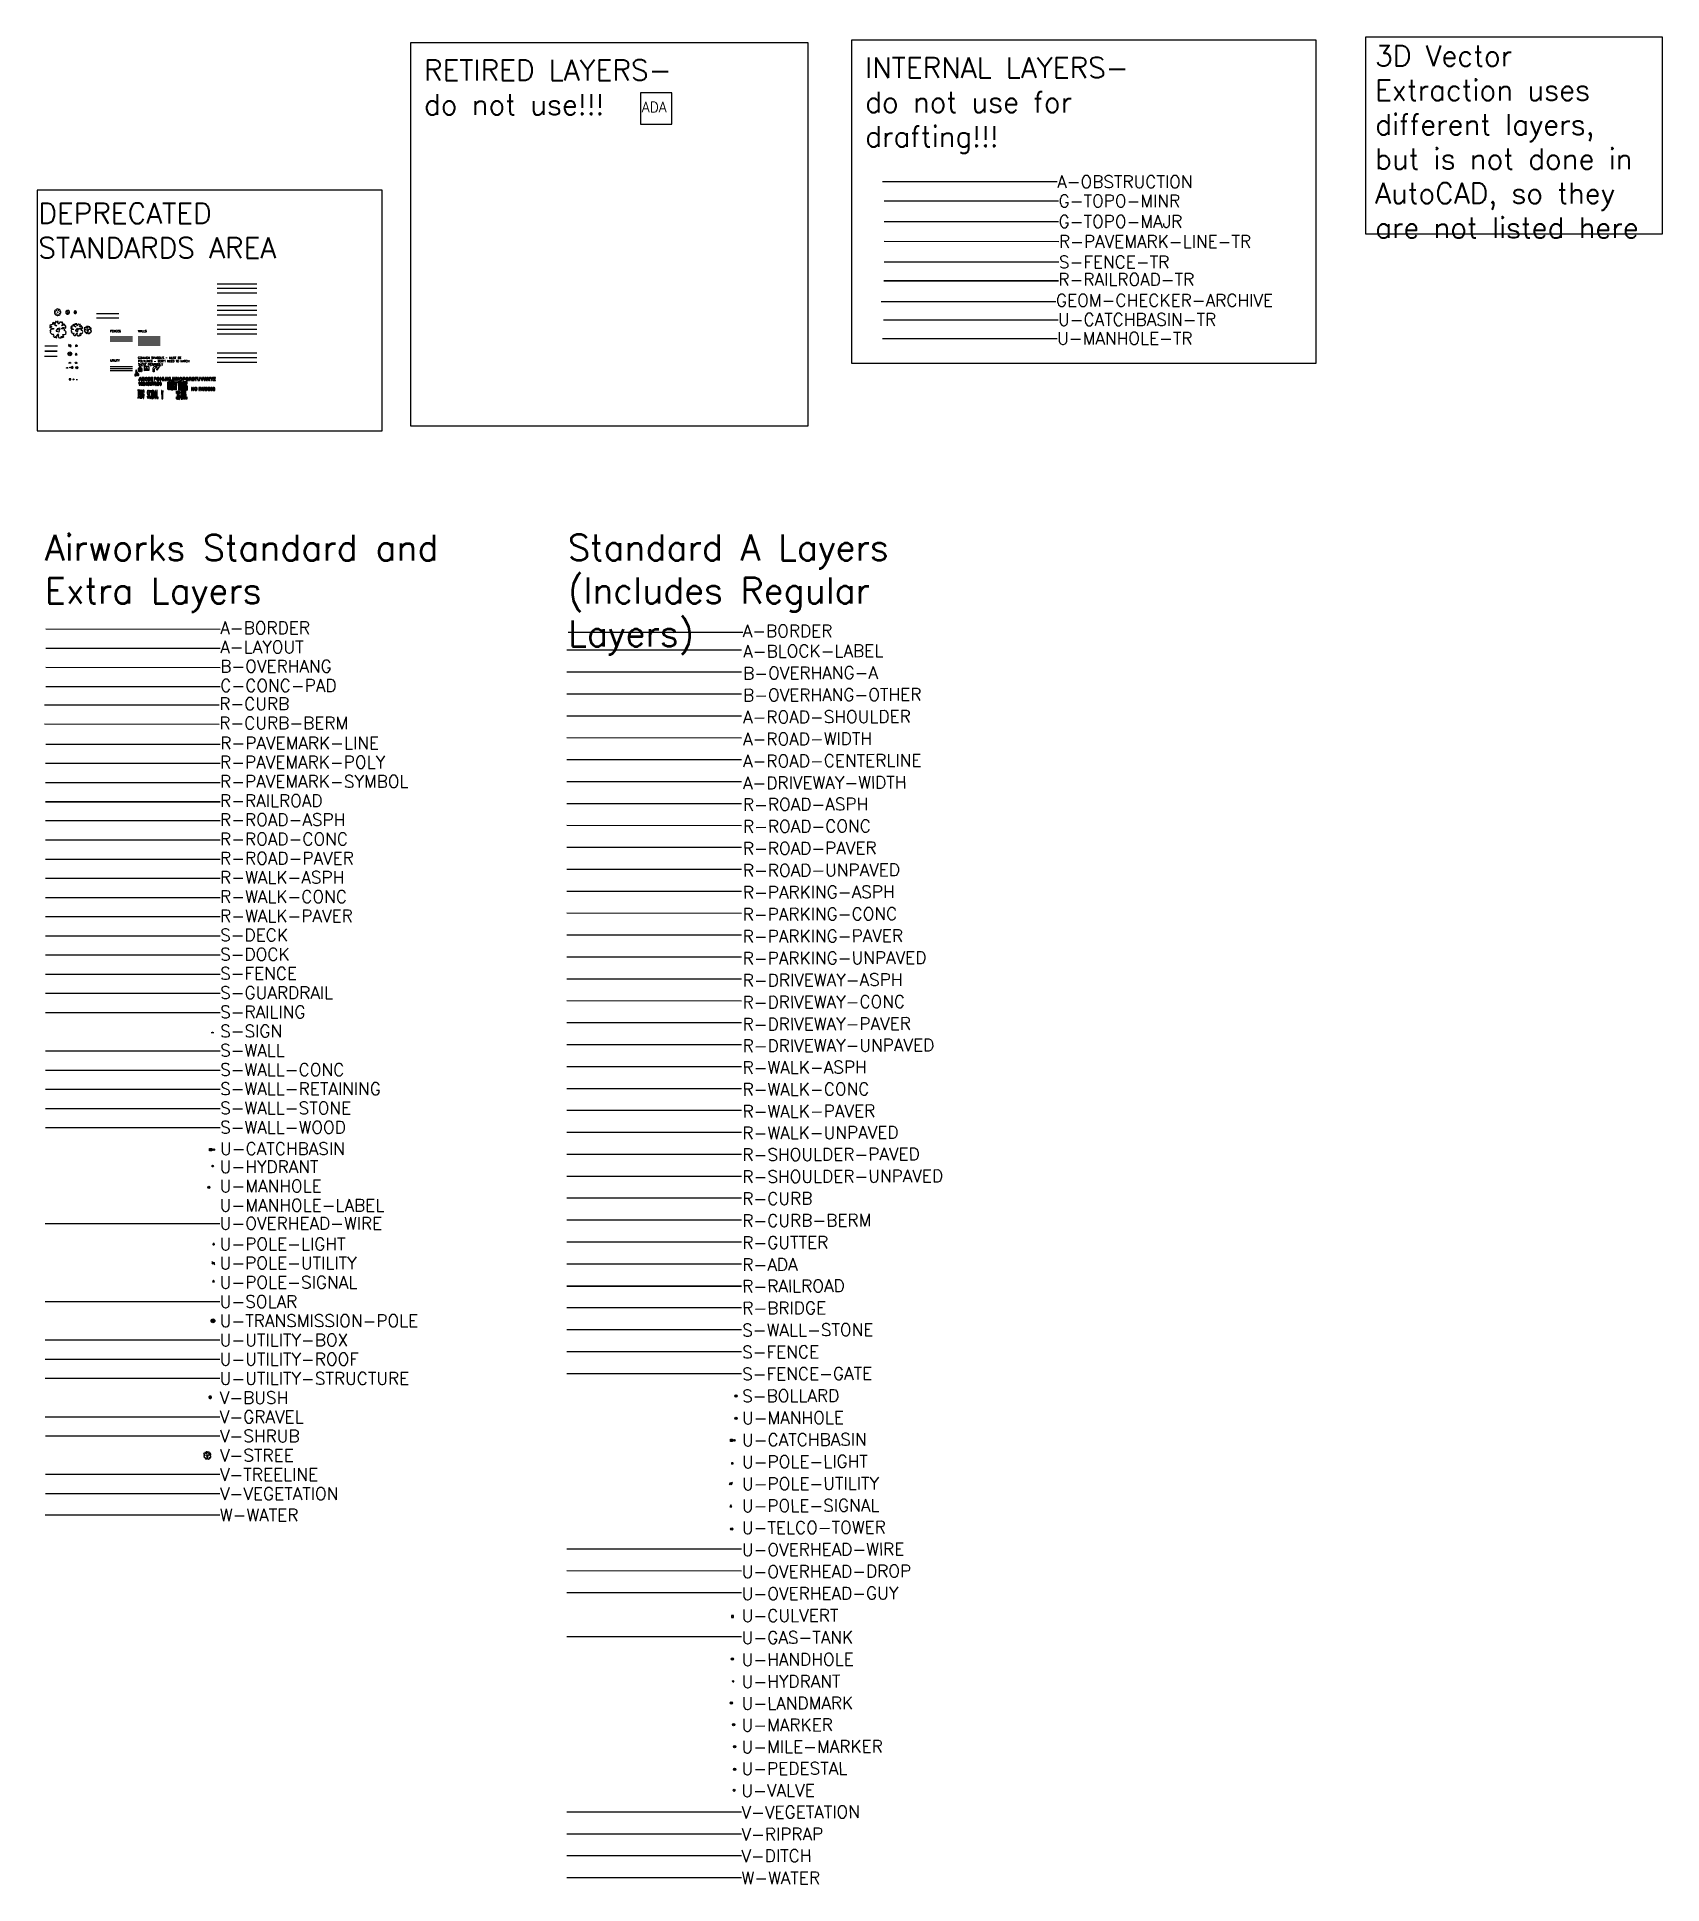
# Model space of a CAD drawing. Header units: metres. Extents: x -7 to 1567, y -1439 to 351.
import ezdxf
from ezdxf.enums import TextEntityAlignment as Align
from ezdxf.lldxf.tags import DXFTag

# ---------------------------------------------------------------- set-up
doc = ezdxf.new("R2010")
doc.units = ezdxf.units.M
for name, color, linetype in [('A-BLOCK-LABEL', 7, 'Continuous'), ('A-BORDER', 7, 'Continuous'), ('A-DRIVEWAY-WIDTH', 7, 'Continuous'), ('A-LAYOUT', 7, 'Continuous'), ('A-OBSTRUCTION', 1, 'Continuous'), ('A-ROAD-CENTERLINE', 7, 'Continuous'), ('A-ROAD-SHOULDER', 7, 'Continuous'), ('A-ROAD-WIDTH', 7, 'Continuous'), ('B-OVERHANG', 3, 'Continuous'), ('B-OVERHANG-A', 3, 'Continuous'), ('B-OVERHANG-OTHER', 1, 'Continuous'), ('C-CONC-PAD', 51, 'Continuous'), ('G-TOPO-MAJR', 9, 'Continuous'), ('G-TOPO-MINR', 8, 'Continuous'), ('GEOM-CHECKER-ARCHIVE', 9, 'Continuous'), ('R-ADA', 6, 'Continuous'), ('R-BRIDGE', 10, 'Continuous'), ('R-CURB', 210, 'Continuous'), ('R-CURB-BERM', 216, 'Continuous'), ('R-DRIVEWAY-ASPH', 220, 'Continuous'), ('R-DRIVEWAY-CONC', 210, 'Continuous'), ('R-DRIVEWAY-PAVER', 4, 'Continuous'), ('R-DRIVEWAY-UNPAVED', 3, 'Continuous'), ('R-GUTTER', 4, 'Continuous'), ('R-PARKING-ASPH', 211, 'Continuous'), ('R-PARKING-CONC', 30, 'Continuous'), ('R-PARKING-PAVER', 31, 'Continuous'), ('R-PARKING-UNPAVED', 3, 'Continuous'), ('R-PAVEMARK-LINE', 1, 'Continuous'), ('R-PAVEMARK-POLY', 4, 'Continuous'), ('R-PAVEMARK-SYMBOL', 3, 'Continuous'), ('R-PAVEMARK-TR', 7, 'Continuous'), ('R-ROAD-ASPH', 5, 'Continuous'), ('R-ROAD-CONC', 161, 'Continuous'), ('R-ROAD-PAVER', 173, 'Continuous'), ('R-ROAD-UNPAVED', 20, 'Continuous'), ('R-SHOULDER-PAVED', 223, 'Continuous'), ('R-SHOULDER-UNPAVED', 255, 'Continuous'), ('R-WALK-ASPH', 211, 'Continuous'), ('R-WALK-CONC', 34, 'Continuous'), ('R-WALK-PAVER', 37, 'Continuous'), ('R-WALK-UNPAVED', 3, 'Continuous'), ('S-BOLLARD', 10, 'Continuous'), ('S-DECK', 52, 'Continuous'), ('S-DOCK', 42, 'Continuous'), ('S-FENCE', 63, 'FENCELINE2'), ('S-FENCE-GATE', 4, 'Continuous'), ('S-FENCE-TR', 2, 'Continuous'), ('S-GUARDRAIL', 21, 'FENCELINE2'), ('S-RAILING', 31, 'FENCELINE2'), ('S-SIGN', 1, 'Continuous'), ('S-WALL', 223, 'Continuous'), ('S-WALL-CONC', 145, 'Continuous'), ('S-WALL-RETAINING', 163, 'Continuous'), ('S-WALL-STONE', 8, 'Continuous'), ('S-WALL-WOOD', 43, 'Continuous'), ('U-CATCHBASIN', 3, 'Continuous'), ('U-CATCHBASIN-TR', 255, 'Continuous'), ('U-CULVERT', 142, 'Continuous'), ('U-GAS-TANK', 30, 'Continuous'), ('U-HANDHOLE', 161, 'Continuous'), ('U-HYDRANT', 10, 'Continuous'), ('U-LANDMARK', 6, 'Continuous'), ('U-MANHOLE', 5, 'Continuous'), ('U-MANHOLE-TR', 7, 'Continuous'), ('U-MARKER', 110, 'Continuous'), ('U-MILE-MARKER', 216, 'Continuous'), ('U-OVERHEAD-DROP', 100, 'Over Head Wire'), ('U-OVERHEAD-GUY', 197, 'Over Head Wire'), ('U-OVERHEAD-WIRE', 242, 'Over Head Wire'), ('U-PEDESTAL', 31, 'Continuous'), ('U-POLE-LIGHT', 10, 'Continuous'), ('U-POLE-SIGNAL', 20, 'Continuous'), ('U-POLE-UTILITY', 14, 'Continuous'), ('U-SOLAR', 127, 'Continuous'), ('U-TELCO-TOWER', 6, 'Over Head Wire'), ('U-TRANSMISSION-POLE', 12, 'Continuous'), ('U-UTILITY-BOX', 3, 'Continuous'), ('U-UTILITY-ROOF', 144, 'Continuous'), ('U-UTILITY-STRUCTURE', 101, 'Continuous'), ('U-VALVE', 30, 'Continuous'), ('V-BUSH', 104, 'Continuous'), ('V-DITCH', 96, 'Continuous'), ('V-GRAVEL', 142, 'Continuous'), ('V-RIPRAP', 183, 'Continuous'), ('V-SHRUB', 105, 'TREELINE_L'), ('V-STREE', 92, 'Continuous'), ('V-TREELINE', 96, 'TREELINE_L'), ('V-VEGETATION', 50, 'Continuous'), ('W-WATER', 130, 'Continuous')]:
    doc.layers.add(name, color=color, linetype=linetype)
doc.layers.add('R-RAILROAD', color=222, linetype='TRACKS', lineweight=35)
doc.layers.add('R-RAILROAD-TR', color=7, linetype='Continuous', lineweight=35)
doc.styles.get("Standard").update_dxf_attribs({"font": 'simplex.shx'})
doc.linetypes.add('FENCELINE2', pattern='A,0.25,-0.1,[132,ltypeshp.shx,S=0.1,R=0,X=-0.1,Y=0],-0.1,1', length=1.45)
tags = doc.linetypes.add('Over Head Wire', pattern='A,1,-0.2,["OHW",Standard,S=0.1,R=0,X=-0.1,Y=-0.05],-0.25', length=1.45).pattern_tags.tags
tags[6] = DXFTag(74, 10)
doc.linetypes.add('TRACKS', pattern='A,0.15,[130,ltypeshp.shx,S=0.25,R=0,X=0,Y=0],0.15', length=0.3)
doc.linetypes.add('TREELINE_L', pattern='A,0,-0.13,[130,AECCLAND,S=0.13,R=0,X=0,Y=0],-0.12', length=0.25)

msp = doc.modelspace()

# ---------------------------------------------------------------- texts
at = {"attachment_point": 1}
for s, width, insert, char_height in [('3D Vector Extraction uses different layers, but is not done in AutoCAD, so they are not listed here', 279.773, (1289.2, 343.1), 20), ('RETIRED LAYERS- do not use!!!', 279.773, (367.6, 329.1), 20), ('INTERNAL LAYERS- do not use for drafting!!!', 279.773, (795.1, 331.5), 20), ('DEPRECATED STANDARDS AREA', 279.773, (-6.1, 190.3), 20), ('FENCES ', 12.608, (63.7, 67.2), 2), ('WALLS', 12.608, (90.7, 67.2), 2), ('UTILITY', 12.857, (63.7, 38.7), 2), ("COMMON SYMBOLS - MUST BE POLYLINES - DON'T NEED TO MATCH THESE PERFECTLY", 61.819, (90.6, 41.3), 2), ('Airworks Standard and Extra Layers', 426.665, (0.2, -131.3), 25), ('Standard A Layers (Includes Regular Layers)', 426.665, (507.2, -131.1), 25)]:
    msp.add_mtext_dynamic_manual_height_columns(s, width=width, gutter_width=1, heights=[0], dxfattribs=dict(at, insert=insert, char_height=char_height))
at = {"layer": 'A-BLOCK-LABEL', "insert": (676.9, -238.3), "char_height": 12, "attachment_point": 1, "rotation": 0.2733}
msp.add_mtext_dynamic_manual_height_columns('A-BLOCK-LABEL', width=245.948, gutter_width=1, heights=[0], dxfattribs=at)
at = {"layer": 'A-BLOCK-LABEL', "insert": (169.8, -775.2), "char_height": 12, "attachment_point": 1}
msp.add_mtext_dynamic_manual_height_columns('U-MANHOLE-LABEL', width=61.457, gutter_width=1, heights=[0], dxfattribs=at)
at = {"layer": 'A-BORDER', "char_height": 12, "attachment_point": 1}
for insert in [(170.3, -215.5), (676.5, -218.5)]:
    msp.add_mtext_dynamic_manual_height_columns('A-BORDER', width=61.457, gutter_width=1, heights=[0], dxfattribs=dict(at, insert=insert))
at = {"layer": 'A-DRIVEWAY-WIDTH', "insert": (676.7, -365.9), "char_height": 12, "attachment_point": 1, "rotation": 0.2733}
msp.add_mtext_dynamic_manual_height_columns('A-DRIVEWAY-WIDTH', width=245.948, gutter_width=1, heights=[0], dxfattribs=at)
at = {"layer": 'A-LAYOUT', "insert": (170.3, -234.1), "char_height": 12, "attachment_point": 1}
msp.add_mtext_dynamic_manual_height_columns('A-LAYOUT', width=61.457, gutter_width=1, heights=[0], dxfattribs=at)
at = {"layer": 'A-OBSTRUCTION', "insert": (981.2, 216.9), "char_height": 12, "attachment_point": 1}
msp.add_mtext_dynamic_manual_height_columns('A-OBSTRUCTION', width=61.457, gutter_width=1, heights=[0], dxfattribs=at)
at = {"layer": 'A-ROAD-CENTERLINE', "insert": (676.8, -344.7), "char_height": 12, "attachment_point": 1, "rotation": 0.2733}
msp.add_mtext_dynamic_manual_height_columns('A-ROAD-CENTERLINE', width=245.948, gutter_width=1, heights=[0], dxfattribs=at)
at = {"layer": 'A-ROAD-SHOULDER', "insert": (676.8, -302.1), "char_height": 12, "attachment_point": 1, "rotation": 0.2733}
msp.add_mtext_dynamic_manual_height_columns('A-ROAD-SHOULDER', width=245.948, gutter_width=1, heights=[0], dxfattribs=at)
at = {"layer": 'A-ROAD-WIDTH', "insert": (676.8, -323.4), "char_height": 12, "attachment_point": 1, "rotation": 0.2733}
msp.add_mtext_dynamic_manual_height_columns('A-ROAD-WIDTH', width=245.948, gutter_width=1, heights=[0], dxfattribs=at)
at = {"layer": 'B-OVERHANG', "insert": (170.3, -252.7), "char_height": 12, "attachment_point": 1}
msp.add_mtext_dynamic_manual_height_columns('B-OVERHANG', width=61.457, gutter_width=1, heights=[0], dxfattribs=at)
at = {"layer": 'B-OVERHANG-A', "insert": (676.9, -259.5), "char_height": 12, "attachment_point": 1, "rotation": 0.2733}
msp.add_mtext_dynamic_manual_height_columns('B-OVERHANG-A', width=245.948, gutter_width=1, heights=[0], dxfattribs=at)
at = {"layer": 'B-OVERHANG-OTHER', "insert": (676.8, -280.8), "char_height": 12, "attachment_point": 1, "rotation": 0.2733}
msp.add_mtext_dynamic_manual_height_columns('B-OVERHANG-OTHER', width=245.948, gutter_width=1, heights=[0], dxfattribs=at)
at = {"layer": 'C-CONC-PAD', "insert": (170.3, -271.4), "char_height": 12, "attachment_point": 1}
msp.add_mtext_dynamic_manual_height_columns('C-CONC-PAD', width=61.457, gutter_width=1, heights=[0], dxfattribs=at)
at = {"layer": 'G-TOPO-MAJR', "insert": (982.6, 178.4, -80), "char_height": 12, "attachment_point": 1}
msp.add_mtext_dynamic_manual_height_columns('G-TOPO-MAJR', width=61.457, gutter_width=1, heights=[0], dxfattribs=at)
at = {"layer": 'G-TOPO-MINR', "insert": (982.6, 198.3), "char_height": 12, "attachment_point": 1}
msp.add_mtext_dynamic_manual_height_columns('G-TOPO-MINR', width=61.457, gutter_width=1, heights=[0], dxfattribs=at)
at = {"layer": 'GEOM-CHECKER-ARCHIVE', "insert": (980, 101.9), "char_height": 12, "attachment_point": 1}
msp.add_mtext_dynamic_manual_height_columns('GEOM-CHECKER-ARCHIVE', width=61.457, gutter_width=1, heights=[0], dxfattribs=at)
at = {"layer": 'R-ADA', "insert": (676.1, -832.8), "char_height": 12, "attachment_point": 1, "rotation": 0.2733}
msp.add_mtext_dynamic_manual_height_columns('R-ADA', width=245.948, gutter_width=1, heights=[0], dxfattribs=at)
at = {"layer": 'R-BRIDGE', "insert": (676, -875), "char_height": 12, "attachment_point": 1, "rotation": 0.2733}
msp.add_mtext_dynamic_manual_height_columns('R-BRIDGE', width=245.948, gutter_width=1, heights=[0], dxfattribs=at)
at = {"layer": 'R-CURB', "insert": (169.3, -289.1), "char_height": 12, "attachment_point": 1}
msp.add_mtext_dynamic_manual_height_columns('R-CURB', width=61.457, gutter_width=1, heights=[0], dxfattribs=at)
at = {"layer": 'R-CURB', "insert": (676.1, -768.9), "char_height": 12, "attachment_point": 1, "rotation": 0.2733}
msp.add_mtext_dynamic_manual_height_columns('R-CURB', width=61.457, gutter_width=1, heights=[0], dxfattribs=at)
at = {"layer": 'R-CURB-BERM', "insert": (169.3, -307.7), "char_height": 12, "attachment_point": 1}
msp.add_mtext_dynamic_manual_height_columns('R-CURB-BERM', width=61.457, gutter_width=1, heights=[0], dxfattribs=at)
at = {"layer": 'R-CURB-BERM', "insert": (676.1, -790.2), "char_height": 12, "attachment_point": 1, "rotation": 0.2733}
msp.add_mtext_dynamic_manual_height_columns('R-CURB-BERM', width=61.457, gutter_width=1, heights=[0], dxfattribs=at)
at = {"layer": 'R-DRIVEWAY-ASPH', "insert": (676.5, -557.2), "char_height": 12, "attachment_point": 1, "rotation": 0.2733}
msp.add_mtext_dynamic_manual_height_columns('R-DRIVEWAY-ASPH', width=61.457, gutter_width=1, heights=[0], dxfattribs=at)
at = {"layer": 'R-DRIVEWAY-CONC', "insert": (676.4, -578.5), "char_height": 12, "attachment_point": 1, "rotation": 0.2733}
msp.add_mtext_dynamic_manual_height_columns('R-DRIVEWAY-CONC', width=245.948, gutter_width=1, heights=[0], dxfattribs=at)
at = {"layer": 'R-DRIVEWAY-PAVER', "insert": (676.4, -599.8), "char_height": 12, "attachment_point": 1, "rotation": 0.2733}
msp.add_mtext_dynamic_manual_height_columns('R-DRIVEWAY-PAVER', width=245.948, gutter_width=1, heights=[0], dxfattribs=at)
at = {"layer": 'R-DRIVEWAY-UNPAVED', "insert": (676.4, -620.7), "char_height": 12, "attachment_point": 1, "rotation": 0.2733}
msp.add_mtext_dynamic_manual_height_columns('R-DRIVEWAY-UNPAVED', width=245.948, gutter_width=1, heights=[0], dxfattribs=at)
at = {"layer": 'R-GUTTER', "insert": (676.1, -811.5), "char_height": 12, "attachment_point": 1, "rotation": 0.2733}
msp.add_mtext_dynamic_manual_height_columns('R-GUTTER', width=61.457, gutter_width=1, heights=[0], dxfattribs=at)
at = {"layer": 'R-PARKING-ASPH', "insert": (676.6, -472), "char_height": 12, "attachment_point": 1, "rotation": 0.2733}
msp.add_mtext_dynamic_manual_height_columns('R-PARKING-ASPH', width=245.948, gutter_width=1, heights=[0], dxfattribs=at)
at = {"layer": 'R-PARKING-CONC', "insert": (676.5, -493.3), "char_height": 12, "attachment_point": 1, "rotation": 0.2733}
msp.add_mtext_dynamic_manual_height_columns('R-PARKING-CONC', width=245.948, gutter_width=1, heights=[0], dxfattribs=at)
at = {"layer": 'R-PARKING-PAVER', "insert": (676.5, -514.6), "char_height": 12, "attachment_point": 1, "rotation": 0.2733}
msp.add_mtext_dynamic_manual_height_columns('R-PARKING-PAVER', width=245.948, gutter_width=1, heights=[0], dxfattribs=at)
at = {"layer": 'R-PARKING-UNPAVED', "insert": (676.5, -535.9), "char_height": 12, "attachment_point": 1, "rotation": 0.2733}
msp.add_mtext_dynamic_manual_height_columns('R-PARKING-UNPAVED', width=61.457, gutter_width=1, heights=[0], dxfattribs=at)
at = {"layer": 'R-PAVEMARK-LINE', "insert": (170.3, -327.2), "char_height": 12, "attachment_point": 1}
msp.add_mtext_dynamic_manual_height_columns('R-PAVEMARK-LINE', width=61.457, gutter_width=1, heights=[0], dxfattribs=at)
at = {"layer": 'R-PAVEMARK-POLY', "insert": (170.1, -345.7), "char_height": 12, "attachment_point": 1}
msp.add_mtext_dynamic_manual_height_columns('R-PAVEMARK-POLY', width=61.457, gutter_width=1, heights=[0], dxfattribs=at)
at = {"layer": 'R-PAVEMARK-SYMBOL', "insert": (170.1, -364.4), "char_height": 12, "attachment_point": 1}
msp.add_mtext_dynamic_manual_height_columns('R-PAVEMARK-SYMBOL', width=61.457, gutter_width=1, heights=[0], dxfattribs=at)
at = {"layer": 'R-PAVEMARK-TR', "insert": (982.9, 159, -160), "char_height": 12, "attachment_point": 1}
msp.add_mtext_dynamic_manual_height_columns('R-PAVEMARK-LINE-TR', width=61.457, gutter_width=1, heights=[0], dxfattribs=at)
at = {"layer": 'R-RAILROAD', "insert": (170.1, -383), "char_height": 12, "attachment_point": 1}
msp.add_mtext_dynamic_manual_height_columns('R-RAILROAD', width=61.457, gutter_width=1, heights=[0], dxfattribs=at)
at = {"layer": 'R-RAILROAD', "insert": (676, -853.7), "char_height": 12, "attachment_point": 1, "rotation": 0.2733}
msp.add_mtext_dynamic_manual_height_columns('R-RAILROAD', width=61.457, gutter_width=1, heights=[0], dxfattribs=at)
at = {"layer": 'R-RAILROAD-TR', "insert": (982.4, 122.2), "char_height": 12, "attachment_point": 1}
msp.add_mtext_dynamic_manual_height_columns('R-RAILROAD-TR', width=61.457, gutter_width=1, heights=[0], dxfattribs=at)
at = {"layer": 'R-ROAD-ASPH', "insert": (676.7, -386.8), "char_height": 12, "attachment_point": 1, "rotation": 0.2733}
msp.add_mtext_dynamic_manual_height_columns('R-ROAD-ASPH', width=61.457, gutter_width=1, heights=[0], dxfattribs=at)
at = {"layer": 'R-ROAD-ASPH', "insert": (170.1, -401.5), "char_height": 12, "attachment_point": 1}
msp.add_mtext_dynamic_manual_height_columns('R-ROAD-ASPH', width=61.457, gutter_width=1, heights=[0], dxfattribs=at)
at = {"layer": 'R-ROAD-CONC', "insert": (676.7, -408.1), "char_height": 12, "attachment_point": 1, "rotation": 0.2733}
msp.add_mtext_dynamic_manual_height_columns('R-ROAD-CONC', width=61.457, gutter_width=1, heights=[0], dxfattribs=at)
at = {"layer": 'R-ROAD-CONC', "insert": (170.1, -420.2), "char_height": 12, "attachment_point": 1}
msp.add_mtext_dynamic_manual_height_columns('R-ROAD-CONC', width=61.457, gutter_width=1, heights=[0], dxfattribs=at)
at = {"layer": 'R-ROAD-PAVER', "insert": (676.6, -429.4), "char_height": 12, "attachment_point": 1, "rotation": 0.2733}
msp.add_mtext_dynamic_manual_height_columns('R-ROAD-PAVER', width=61.457, gutter_width=1, heights=[0], dxfattribs=at)
at = {"layer": 'R-ROAD-PAVER', "insert": (170.1, -438.8), "char_height": 12, "attachment_point": 1}
msp.add_mtext_dynamic_manual_height_columns('R-ROAD-PAVER', width=61.457, gutter_width=1, heights=[0], dxfattribs=at)
at = {"layer": 'R-ROAD-UNPAVED', "insert": (676.6, -450.7), "char_height": 12, "attachment_point": 1, "rotation": 0.2733}
msp.add_mtext_dynamic_manual_height_columns('R-ROAD-UNPAVED', width=245.948, gutter_width=1, heights=[0], dxfattribs=at)
at = {"layer": 'R-SHOULDER-PAVED', "insert": (676.2, -726.3), "char_height": 12, "attachment_point": 1, "rotation": 0.2733}
msp.add_mtext_dynamic_manual_height_columns('R-SHOULDER-PAVED', width=61.457, gutter_width=1, heights=[0], dxfattribs=at)
at = {"layer": 'R-SHOULDER-UNPAVED', "insert": (676.2, -747.6), "char_height": 12, "attachment_point": 1, "rotation": 0.2733}
msp.add_mtext_dynamic_manual_height_columns('R-SHOULDER-UNPAVED', width=61.457, gutter_width=1, heights=[0], dxfattribs=at)
at = {"layer": 'R-WALK-ASPH', "insert": (170.1, -457.4), "char_height": 12, "attachment_point": 1}
msp.add_mtext_dynamic_manual_height_columns('R-WALK-ASPH', width=61.457, gutter_width=1, heights=[0], dxfattribs=at)
at = {"layer": 'R-WALK-ASPH', "insert": (676.3, -641.8), "char_height": 12, "attachment_point": 1, "rotation": 0.2733}
msp.add_mtext_dynamic_manual_height_columns('R-WALK-ASPH', width=61.457, gutter_width=1, heights=[0], dxfattribs=at)
at = {"layer": 'R-WALK-CONC', "insert": (170.1, -476), "char_height": 12, "attachment_point": 1}
msp.add_mtext_dynamic_manual_height_columns('R-WALK-CONC', width=61.457, gutter_width=1, heights=[0], dxfattribs=at)
at = {"layer": 'R-WALK-CONC', "insert": (676.3, -663), "char_height": 12, "attachment_point": 1, "rotation": 0.2733}
msp.add_mtext_dynamic_manual_height_columns('R-WALK-CONC', width=61.457, gutter_width=1, heights=[0], dxfattribs=at)
at = {"layer": 'R-WALK-PAVER', "insert": (170.1, -494.7), "char_height": 12, "attachment_point": 1}
msp.add_mtext_dynamic_manual_height_columns('R-WALK-PAVER', width=61.457, gutter_width=1, heights=[0], dxfattribs=at)
at = {"layer": 'R-WALK-PAVER', "insert": (676.3, -684.3), "char_height": 12, "attachment_point": 1, "rotation": 0.2733}
msp.add_mtext_dynamic_manual_height_columns('R-WALK-PAVER', width=61.457, gutter_width=1, heights=[0], dxfattribs=at)
at = {"layer": 'R-WALK-UNPAVED', "insert": (676.2, -705.2), "char_height": 12, "attachment_point": 1, "rotation": 0.2733}
msp.add_mtext_dynamic_manual_height_columns('R-WALK-UNPAVED', width=61.457, gutter_width=1, heights=[0], dxfattribs=at)
at = {"layer": 'S-BOLLARD', "insert": (675.9, -960.1), "char_height": 12, "attachment_point": 1, "rotation": 0.2733}
msp.add_mtext_dynamic_manual_height_columns('S-BOLLARD', width=245.948, gutter_width=1, heights=[0], dxfattribs=at)
at = {"layer": 'S-DECK', "insert": (170.1, -513.3), "char_height": 12, "attachment_point": 1}
msp.add_mtext_dynamic_manual_height_columns('S-DECK', width=61.457, gutter_width=1, heights=[0], dxfattribs=at)
at = {"layer": 'S-DOCK', "insert": (170.1, -531.9), "char_height": 12, "attachment_point": 1}
msp.add_mtext_dynamic_manual_height_columns('S-DOCK', width=61.457, gutter_width=1, heights=[0], dxfattribs=at)
at = {"layer": 'S-FENCE', "insert": (170.1, -550.5), "char_height": 12, "attachment_point": 1}
msp.add_mtext_dynamic_manual_height_columns('S-FENCE', width=61.457, gutter_width=1, heights=[0], dxfattribs=at)
at = {"layer": 'S-FENCE', "insert": (675.9, -917.6), "char_height": 12, "attachment_point": 1, "rotation": 0.2733}
msp.add_mtext_dynamic_manual_height_columns('S-FENCE', width=61.457, gutter_width=1, heights=[0], dxfattribs=at)
at = {"layer": 'S-FENCE-GATE', "insert": (675.9, -938.8), "char_height": 12, "attachment_point": 1, "rotation": 0.2733}
msp.add_mtext_dynamic_manual_height_columns('S-FENCE-GATE', width=245.948, gutter_width=1, heights=[0], dxfattribs=at)
at = {"layer": 'S-FENCE-TR', "insert": (982.9, 139.1, -240), "char_height": 12, "attachment_point": 1}
msp.add_mtext_dynamic_manual_height_columns('S-FENCE-TR', width=61.457, gutter_width=1, heights=[0], dxfattribs=at)
at = {"layer": 'S-GUARDRAIL', "insert": (170.1, -569.2), "char_height": 12, "attachment_point": 1}
msp.add_mtext_dynamic_manual_height_columns('S-GUARDRAIL', width=61.457, gutter_width=1, heights=[0], dxfattribs=at)
at = {"layer": 'S-RAILING', "insert": (170.1, -587.8), "char_height": 12, "attachment_point": 1}
msp.add_mtext_dynamic_manual_height_columns('S-RAILING', width=61.457, gutter_width=1, heights=[0], dxfattribs=at)
at = {"layer": 'S-SIGN', "insert": (170.1, -606.4), "char_height": 12, "attachment_point": 1}
msp.add_mtext_dynamic_manual_height_columns('S-SIGN', width=61.457, gutter_width=1, heights=[0], dxfattribs=at)
at = {"layer": 'S-WALL', "insert": (170.1, -625), "char_height": 12, "attachment_point": 1}
msp.add_mtext_dynamic_manual_height_columns('S-WALL', width=61.457, gutter_width=1, heights=[0], dxfattribs=at)
at = {"layer": 'S-WALL-CONC', "insert": (170.1, -643.7), "char_height": 12, "attachment_point": 1}
msp.add_mtext_dynamic_manual_height_columns('S-WALL-CONC', width=61.457, gutter_width=1, heights=[0], dxfattribs=at)
at = {"layer": 'S-WALL-RETAINING', "insert": (170.1, -662.3), "char_height": 12, "attachment_point": 1}
msp.add_mtext_dynamic_manual_height_columns('S-WALL-RETAINING', width=61.457, gutter_width=1, heights=[0], dxfattribs=at)
at = {"layer": 'S-WALL-STONE', "insert": (170.1, -680.9), "char_height": 12, "attachment_point": 1}
msp.add_mtext_dynamic_manual_height_columns('S-WALL-STONE', width=61.457, gutter_width=1, heights=[0], dxfattribs=at)
at = {"layer": 'S-WALL-STONE', "insert": (676, -896.3), "char_height": 12, "attachment_point": 1, "rotation": 0.2733}
msp.add_mtext_dynamic_manual_height_columns('S-WALL-STONE', width=61.457, gutter_width=1, heights=[0], dxfattribs=at)
at = {"layer": 'S-WALL-WOOD', "insert": (170.1, -699.6), "char_height": 12, "attachment_point": 1}
msp.add_mtext_dynamic_manual_height_columns('S-WALL-WOOD', width=61.457, gutter_width=1, heights=[0], dxfattribs=at)
at = {"layer": 'U-CATCHBASIN', "insert": (170.1, -720.3), "char_height": 12, "attachment_point": 1}
msp.add_mtext_dynamic_manual_height_columns('U-CATCHBASIN', width=61.457, gutter_width=1, heights=[0], dxfattribs=at)
at = {"layer": 'U-CATCHBASIN', "insert": (675.8, -1002.7), "char_height": 12, "attachment_point": 1, "rotation": 0.2733}
msp.add_mtext_dynamic_manual_height_columns('U-CATCHBASIN', width=61.457, gutter_width=1, heights=[0], dxfattribs=at)
at = {"layer": 'U-CATCHBASIN-TR', "insert": (982, 83.4), "char_height": 12, "attachment_point": 1}
msp.add_mtext_dynamic_manual_height_columns('U-CATCHBASIN-TR', width=61.457, gutter_width=1, heights=[0], dxfattribs=at)
at = {"layer": 'U-CULVERT', "insert": (675.6, -1173.1), "char_height": 12, "attachment_point": 1, "rotation": 0.2733}
msp.add_mtext_dynamic_manual_height_columns('U-CULVERT', width=245.948, gutter_width=1, heights=[0], dxfattribs=at)
at = {"layer": 'U-GAS-TANK', "insert": (675.5, -1194.4), "char_height": 12, "attachment_point": 1, "rotation": 0.2733}
msp.add_mtext_dynamic_manual_height_columns('U-GAS-TANK', width=245.948, gutter_width=1, heights=[0], dxfattribs=at)
at = {"layer": 'U-HANDHOLE', "insert": (675.5, -1215.7), "char_height": 12, "attachment_point": 1, "rotation": 0.2733}
msp.add_mtext_dynamic_manual_height_columns('U-HANDHOLE', width=245.948, gutter_width=1, heights=[0], dxfattribs=at)
at = {"layer": 'U-HYDRANT', "insert": (169.8, -737.9), "char_height": 12, "attachment_point": 1}
msp.add_mtext_dynamic_manual_height_columns('U-HYDRANT', width=61.457, gutter_width=1, heights=[0], dxfattribs=at)
at = {"layer": 'U-HYDRANT', "insert": (675.5, -1237), "char_height": 12, "attachment_point": 1, "rotation": 0.2733}
msp.add_mtext_dynamic_manual_height_columns('U-HYDRANT', width=61.457, gutter_width=1, heights=[0], dxfattribs=at)
at = {"layer": 'U-LANDMARK', "insert": (675.5, -1258.1), "char_height": 12, "attachment_point": 1, "rotation": 0.2733}
msp.add_mtext_dynamic_manual_height_columns('U-LANDMARK', width=245.948, gutter_width=1, heights=[0], dxfattribs=at)
at = {"layer": 'U-MANHOLE', "insert": (169.8, -756.6), "char_height": 12, "attachment_point": 1}
msp.add_mtext_dynamic_manual_height_columns('U-MANHOLE', width=61.457, gutter_width=1, heights=[0], dxfattribs=at)
at = {"layer": 'U-MANHOLE', "insert": (675.8, -981.4), "char_height": 12, "attachment_point": 1, "rotation": 0.2733}
msp.add_mtext_dynamic_manual_height_columns('U-MANHOLE', width=61.457, gutter_width=1, heights=[0], dxfattribs=at)
at = {"layer": 'U-MANHOLE-TR', "insert": (981.2, 65.1), "char_height": 12, "attachment_point": 1}
msp.add_mtext_dynamic_manual_height_columns('U-MANHOLE-TR', width=61.457, gutter_width=1, heights=[0], dxfattribs=at)
at = {"layer": 'U-MARKER', "insert": (675.4, -1279.2), "char_height": 12, "attachment_point": 1, "rotation": 0.2733}
msp.add_mtext_dynamic_manual_height_columns('U-MARKER', width=245.948, gutter_width=1, heights=[0], dxfattribs=at)
at = {"layer": 'U-MILE-MARKER', "insert": (675.4, -1300.3), "char_height": 12, "attachment_point": 1, "rotation": 0.2733}
msp.add_mtext_dynamic_manual_height_columns('U-MILE-MARKER', width=245.948, gutter_width=1, heights=[0], dxfattribs=at)
at = {"layer": 'U-OVERHEAD-DROP', "insert": (675.6, -1130.5), "char_height": 12, "attachment_point": 1, "rotation": 0.2733}
msp.add_mtext_dynamic_manual_height_columns('U-OVERHEAD-DROP', width=61.457, gutter_width=1, heights=[0], dxfattribs=at)
at = {"layer": 'U-OVERHEAD-GUY', "insert": (675.6, -1151.8), "char_height": 12, "attachment_point": 1, "rotation": 0.2733}
msp.add_mtext_dynamic_manual_height_columns('U-OVERHEAD-GUY', width=61.457, gutter_width=1, heights=[0], dxfattribs=at)
at = {"layer": 'U-OVERHEAD-WIRE', "insert": (169.8, -792.7), "char_height": 12, "attachment_point": 1}
msp.add_mtext_dynamic_manual_height_columns('U-OVERHEAD-WIRE', width=61.457, gutter_width=1, heights=[0], dxfattribs=at)
at = {"layer": 'U-OVERHEAD-WIRE', "insert": (675.7, -1109.2), "char_height": 12, "attachment_point": 1, "rotation": 0.2733}
msp.add_mtext_dynamic_manual_height_columns('U-OVERHEAD-WIRE', width=61.457, gutter_width=1, heights=[0], dxfattribs=at)
at = {"layer": 'U-PEDESTAL', "insert": (675.4, -1321.4), "char_height": 12, "attachment_point": 1, "rotation": 0.2733}
msp.add_mtext_dynamic_manual_height_columns('U-PEDESTAL', width=245.948, gutter_width=1, heights=[0], dxfattribs=at)
at = {"layer": 'U-POLE-LIGHT', "insert": (169.8, -812.7), "char_height": 12, "attachment_point": 1}
msp.add_mtext_dynamic_manual_height_columns('U-POLE-LIGHT', width=61.457, gutter_width=1, heights=[0], dxfattribs=at)
at = {"layer": 'U-POLE-LIGHT', "insert": (675.8, -1024), "char_height": 12, "attachment_point": 1, "rotation": 0.2733}
msp.add_mtext_dynamic_manual_height_columns('U-POLE-LIGHT', width=61.457, gutter_width=1, heights=[0], dxfattribs=at)
at = {"layer": 'U-POLE-SIGNAL', "insert": (169.8, -849.9), "char_height": 12, "attachment_point": 1}
msp.add_mtext_dynamic_manual_height_columns('U-POLE-SIGNAL', width=61.457, gutter_width=1, heights=[0], dxfattribs=at)
at = {"layer": 'U-POLE-SIGNAL', "insert": (675.7, -1066.6), "char_height": 12, "attachment_point": 1, "rotation": 0.2733}
msp.add_mtext_dynamic_manual_height_columns('U-POLE-SIGNAL', width=61.457, gutter_width=1, heights=[0], dxfattribs=at)
at = {"layer": 'U-POLE-UTILITY', "insert": (169.7, -831.2), "char_height": 12, "attachment_point": 1}
msp.add_mtext_dynamic_manual_height_columns('U-POLE-UTILITY', width=61.457, gutter_width=1, heights=[0], dxfattribs=at)
at = {"layer": 'U-POLE-UTILITY', "insert": (675.8, -1045.3), "char_height": 12, "attachment_point": 1, "rotation": 0.2733}
msp.add_mtext_dynamic_manual_height_columns('U-POLE-UTILITY', width=61.457, gutter_width=1, heights=[0], dxfattribs=at)
at = {"layer": 'U-SOLAR', "insert": (169.8, -868.6), "char_height": 12, "attachment_point": 1}
msp.add_mtext_dynamic_manual_height_columns('U-SOLAR', width=61.457, gutter_width=1, heights=[0], dxfattribs=at)
at = {"layer": 'U-TELCO-TOWER', "insert": (675.7, -1087.9), "char_height": 12, "attachment_point": 1, "rotation": 0.2733}
msp.add_mtext_dynamic_manual_height_columns('U-TELCO-TOWER', width=61.457, gutter_width=1, heights=[0], dxfattribs=at)
at = {"layer": 'U-TRANSMISSION-POLE', "insert": (169.8, -887.2), "char_height": 12, "attachment_point": 1}
msp.add_mtext_dynamic_manual_height_columns('U-TRANSMISSION-POLE', width=61.457, gutter_width=1, heights=[0], dxfattribs=at)
at = {"layer": 'U-UTILITY-BOX', "insert": (169.8, -905.8), "char_height": 12, "attachment_point": 1}
msp.add_mtext_dynamic_manual_height_columns('U-UTILITY-BOX', width=61.457, gutter_width=1, heights=[0], dxfattribs=at)
at = {"layer": 'U-UTILITY-ROOF', "insert": (169.8, -924.4), "char_height": 12, "attachment_point": 1}
msp.add_mtext_dynamic_manual_height_columns('U-UTILITY-ROOF', width=61.457, gutter_width=1, heights=[0], dxfattribs=at)
at = {"layer": 'U-UTILITY-STRUCTURE', "insert": (169.8, -943.1), "char_height": 12, "attachment_point": 1}
msp.add_mtext_dynamic_manual_height_columns('U-UTILITY-STRUCTURE', width=61.457, gutter_width=1, heights=[0], dxfattribs=at)
at = {"layer": 'U-VALVE', "insert": (675.3, -1342.6), "char_height": 12, "attachment_point": 1, "rotation": 0.2733}
msp.add_mtext_dynamic_manual_height_columns('U-VALVE', width=245.948, gutter_width=1, heights=[0], dxfattribs=at)
at = {"layer": 'V-BUSH', "insert": (169.8, -961.7), "char_height": 12, "attachment_point": 1}
msp.add_mtext_dynamic_manual_height_columns('V-BUSH', width=61.457, gutter_width=1, heights=[0], dxfattribs=at)
at = {"layer": 'V-DITCH', "insert": (675.2, -1405.9), "char_height": 12, "attachment_point": 1, "rotation": 0.2733}
msp.add_mtext_dynamic_manual_height_columns('V-DITCH', width=245.948, gutter_width=1, heights=[0], dxfattribs=at)
at = {"layer": 'V-GRAVEL', "insert": (169.8, -980.3), "char_height": 12, "attachment_point": 1}
msp.add_mtext_dynamic_manual_height_columns('V-GRAVEL', width=61.457, gutter_width=1, heights=[0], dxfattribs=at)
at = {"layer": 'V-RIPRAP', "insert": (675.3, -1385), "char_height": 12, "attachment_point": 1, "rotation": 0.2733}
msp.add_mtext_dynamic_manual_height_columns('V-RIPRAP', width=245.948, gutter_width=1, heights=[0], dxfattribs=at)
at = {"layer": 'V-SHRUB', "insert": (170, -998.9), "char_height": 12, "attachment_point": 1}
msp.add_mtext_dynamic_manual_height_columns('V-SHRUB', width=61.457, gutter_width=1, heights=[0], dxfattribs=at)
at = {"layer": 'V-STREE', "insert": (170, -1017.6), "char_height": 12, "attachment_point": 1}
msp.add_mtext_dynamic_manual_height_columns('V-STREE', width=61.457, gutter_width=1, heights=[0], dxfattribs=at)
at = {"layer": 'V-TREELINE', "insert": (170, -1036.2), "char_height": 12, "attachment_point": 1}
msp.add_mtext_dynamic_manual_height_columns('V-TREELINE', width=61.457, gutter_width=1, heights=[0], dxfattribs=at)
at = {"layer": 'V-VEGETATION', "insert": (170, -1054.8), "char_height": 12, "attachment_point": 1}
msp.add_mtext_dynamic_manual_height_columns('V-VEGETATION', width=61.457, gutter_width=1, heights=[0], dxfattribs=at)
at = {"layer": 'V-VEGETATION', "insert": (675.3, -1363.7), "char_height": 12, "attachment_point": 1, "rotation": 0.2733}
msp.add_mtext_dynamic_manual_height_columns('V-VEGETATION', width=61.457, gutter_width=1, heights=[0], dxfattribs=at)
at = {"layer": 'W-WATER', "char_height": 12, "attachment_point": 1}
for insert in [(169.9, -1075.5), (675.3, -1427.2)]:
    msp.add_mtext_dynamic_manual_height_columns('W-WATER', width=61.457, gutter_width=1, heights=[0], dxfattribs=dict(at, insert=insert))

# ---------------------------------------------------------------- blocks, each defined once
blk = doc.blocks.new('LP')
at = {"layer": 'U-POLE-LIGHT'}
for p, q in [((-0.04, 0.03), (-0.07, 0.07)), ((0, 0.05), (0, 0.1)), ((0.03, 0.04), (0.07, 0.07)), ((-0.1, 0), (-0.05, 0)), ((-0.07, -0.07), (-0.03, -0.04)), ((0, -0.1), (0, -0.05)), ((0.07, -0.07), (0.04, -0.03)), ((0.05, 0), (0.1, 0))]:
    blk.add_line(p, q, dxfattribs=at)
blk.add_circle((0, 0), 0.0479, dxfattribs=at)
blk = doc.blocks.new('UP')
at = {"layer": 'U-POLE-UTILITY'}
blk.add_line((0.084, 0.06), (-0.084, -0.06), dxfattribs=at)
blk.add_circle((0, 0), 0.0495, dxfattribs=at)
blk = doc.blocks.new('_U-HYDRANT')
for p, q in [((-0.05, 0), (-0.09, -0.04)), ((0.05, 0), (0.09, -0.04)), ((0, -0.05), (0, -0.1))]:
    blk.add_line(p, q)
blk.add_circle((0, 0), 0.05)
blk = doc.blocks.new('_V-TREE-SINGLE-1')
for p, q in [((-0.115, 0.072, -10.101), (-0.121, 0.067, -10.101)), ((-0.121, 0.067, -10.101), (-0.112, 0.06, -10.101)), ((-0.117, 0.047, -10.101), (-0.12, 0.04, -10.101)), ((-0.12, 0.04, -10.101), (-0.114, 0.036, -10.101)), ((-0.103, 0.052, -10.101), (-0.117, 0.047, -10.101)), ((-0.105, 0.077, -10.101), (-0.115, 0.072, -10.101)), ((-0.114, 0.036, -10.101), (-0.099, 0.039, -10.101)), ((-0.106, 0.008, -10.101), (-0.114, -0.002, -10.101)), ((-0.112, 0.06, -10.101), (-0.095, 0.059, -10.101)), ((-0.065, 0.013, -10.101), (-0.106, 0.008, -10.101)), ((-0.087, 0.081, -10.101), (-0.105, 0.077, -10.101)), ((-0.092, 0.057, -10.101), (-0.103, 0.052, -10.101)), ((-0.099, 0.039, -10.101), (-0.094, 0.033, -10.101)), ((-0.095, 0.059, -10.101), (-0.092, 0.057, -10.101)), ((-0.094, 0.033, -10.101), (-0.083, 0.023, -10.101)), ((-0.078, 0.083, -10.101), (-0.087, 0.081, -10.101)), ((-0.083, 0.023, -10.101), (-0.059, 0.023, -10.101)), ((-0.07, 0.109, -10.101), (-0.079, 0.099, -10.101)), ((-0.079, 0.099, -10.101), (-0.079, 0.091, -10.101)), ((-0.079, 0.091, -10.101), (-0.078, 0.083, -10.101)), ((-0.062, 0.107, -10.101), (-0.07, 0.109, -10.101)), ((-0.059, 0.023, -10.101), (-0.065, 0.013, -10.101)), ((-0.051, 0.077, -10.101), (-0.062, 0.107, -10.101)), ((-0.047, 0.106, -10.101), (-0.051, 0.103, -10.101)), ((-0.051, 0.103, -10.101), (-0.044, 0.093, -10.101)), ((-0.031, 0.063, -10.101), (-0.051, 0.077, -10.101)), ((-0.034, 0.113, -10.101), (-0.047, 0.106, -10.101)), ((-0.044, 0.093, -10.101), (-0.045, 0.082, -10.101)), ((-0.045, 0.082, -10.101), (-0.031, 0.073, -10.101)), ((-0.028, 0.122, -10.101), (-0.04, 0.122, -10.101)), ((-0.04, 0.122, -10.101), (-0.038, 0.116, -10.101)), ((-0.038, 0.116, -10.101), (-0.034, 0.113, -10.101)), ((-0.031, 0.073, -10.101), (-0.017, 0.061, -10.101)), ((-0.017, 0.061, -10.101), (-0.031, 0.063, -10.101)), ((-0.012, 0.005, -10.101), (-0.03, 0.003, -10.101)), ((-0.03, 0.003, -10.101), (-0.026, -0.012, -10.101)), ((-0.019, 0.113, -10.101), (-0.028, 0.122, -10.101)), ((-0.011, 0.111, -10.101), (-0.019, 0.113, -10.101)), ((-0.006, 0.021, -10.101), (-0.014, 0.019, -10.101)), ((-0.014, 0.019, -10.101), (-0.012, 0.005, -10.101)), ((0, 0.122, -10.101), (-0.013, 0.122, -10.101)), ((-0.013, 0.122, -10.101), (-0.013, 0.119, -10.101)), ((-0.013, 0.119, -10.101), (-0.007, 0.117, -10.101)), ((-0.007, 0.117, -10.101), (-0.011, 0.111, -10.101)), ((0.006, 0.023, -10.101), (-0.006, 0.021, -10.101)), ((0.001, 0.098, -10.101), (0, 0.122, -10.101)), ((0.008, 0.085, -10.101), (0.001, 0.098, -10.101)), ((0.021, 0.031, -10.101), (0.006, 0.023, -10.101)), ((0.013, 0.094, -10.101), (0.008, 0.085, -10.101)), ((0.011, 0.008, -10.101), (0.023, 0.012, -10.101)), ((0.013, 0.001, -10.101), (0.011, 0.008, -10.101)), ((0.024, 0.116, -10.101), (0.013, 0.094, -10.101)), ((0.021, -0.009, -10.101), (0.013, 0.001, -10.101)), ((0.028, 0.023, -10.101), (0.021, 0.031, -10.101)), ((0.023, 0.012, -10.101), (0.028, 0.023, -10.101)), ((0.031, 0.12, -10.101), (0.024, 0.116, -10.101)), ((0.031, 0.116, -10.101), (0.031, 0.12, -10.101)), ((0.038, 0.106, -10.101), (0.031, 0.116, -10.101)), ((0.048, 0.113, -10.101), (0.038, 0.106, -10.101)), ((0.047, 0.019, -10.101), (0.05, 0.03, -10.101)), ((0.064, 0.021, -10.101), (0.047, 0.019, -10.101)), ((0.061, 0.114, -10.101), (0.048, 0.113, -10.101)), ((0.05, 0.03, -10.101), (0.066, 0.037, -10.101)), ((0.051, 0.064, -10.101), (0.06, 0.083, -10.101)), ((0.069, 0.068, -10.101), (0.051, 0.064, -10.101)), ((0.057, 0.102, -10.101), (0.061, 0.114, -10.101)), ((0.065, 0.105, -10.101), (0.057, 0.102, -10.101)), ((0.06, 0.083, -10.101), (0.067, 0.095, -10.101)), ((0.087, 0.017, -10.101), (0.064, 0.021, -10.101)), ((0.067, 0.095, -10.101), (0.065, 0.105, -10.101)), ((0.066, 0.037, -10.101), (0.082, 0.037, -10.101)), ((0.082, 0.086, -10.101), (0.069, 0.068, -10.101)), ((0.096, 0.08, -10.101), (0.082, 0.086, -10.101)), ((0.082, 0.037, -10.101), (0.105, 0.031, -10.101)), ((0.084, -0.002, -10.101), (0.094, 0.005, -10.101)), ((0.094, 0.005, -10.101), (0.087, 0.017, -10.101)), ((0.088, 0.067, -10.101), (0.097, 0.072, -10.101)), ((0.095, 0.061, -10.101), (0.088, 0.067, -10.101)), ((0.105, 0.062, -10.101), (0.095, 0.061, -10.101)), ((0.097, 0.072, -10.101), (0.096, 0.08, -10.101)), ((0.11, 0.057, -10.101), (0.105, 0.062, -10.101)), ((0.105, 0.031, -10.101), (0.11, 0.036, -10.101)), ((0.11, 0.036, -10.101), (0.11, 0.057, -10.101)), ((-0.114, -0.002, -10.101), (-0.119, -0.013, -10.101)), ((-0.119, -0.013, -10.101), (-0.103, -0.017, -10.101)), ((-0.107, -0.023, -10.101), (-0.111, -0.034, -10.101)), ((-0.111, -0.034, -10.101), (-0.092, -0.058, -10.101)), ((-0.103, -0.017, -10.101), (-0.107, -0.023, -10.101)), ((-0.092, -0.058, -10.101), (-0.088, -0.058, -10.101)), ((-0.088, -0.058, -10.101), (-0.069, -0.054, -10.101)), ((-0.063, -0.067, -10.101), (-0.071, -0.081, -10.101)), ((-0.071, -0.081, -10.101), (-0.056, -0.1, -10.101)), ((-0.069, -0.054, -10.101), (-0.063, -0.067, -10.101)), ((-0.056, -0.1, -10.101), (-0.034, -0.105, -10.101)), ((-0.035, -0.101, -10.101), (-0.044, -0.092, -10.101)), ((-0.044, -0.092, -10.101), (-0.035, -0.094, -10.101)), ((-0.035, -0.094, -10.101), (-0.031, -0.103, -10.101)), ((-0.034, -0.105, -10.101), (-0.035, -0.101, -10.101)), ((-0.031, -0.103, -10.101), (-0.026, -0.106, -10.101)), ((-0.026, -0.012, -10.101), (-0.014, -0.015, -10.101)), ((-0.026, -0.106, -10.101), (-0.019, -0.105, -10.101)), ((-0.024, -0.087, -10.101), (-0.013, -0.075, -10.101)), ((-0.021, -0.095, -10.101), (-0.024, -0.087, -10.101)), ((-0.019, -0.105, -10.101), (-0.021, -0.095, -10.101)), ((-0.014, -0.015, -10.101), (-0.006, -0.019, -10.101)), ((-0.013, -0.075, -10.101), (-0.009, -0.061, -10.101)), ((-0.009, -0.061, -10.101), (-0.003, -0.051, -10.101)), ((-0.006, -0.019, -10.101), (0.008, -0.025, -10.101)), ((-0.003, -0.051, -10.101), (0.002, -0.054, -10.101)), ((0.004, -0.065, -10.101), (-0.002, -0.079, -10.101)), ((-0.002, -0.079, -10.101), (0.006, -0.102, -10.101)), ((0.002, -0.054, -10.101), (0.004, -0.065, -10.101)), ((0.006, -0.102, -10.101), (0.02, -0.106, -10.101)), ((0.008, -0.025, -10.101), (0.02, -0.02, -10.101)), ((0.014, -0.014, -10.101), (0.021, -0.009, -10.101)), ((0.02, -0.02, -10.101), (0.014, -0.014, -10.101)), ((0.02, -0.106, -10.101), (0.039, -0.106, -10.101)), ((0.039, -0.106, -10.101), (0.043, -0.088, -10.101)), ((0.043, -0.088, -10.101), (0.047, -0.088, -10.101)), ((0.053, -0.095, -10.101), (0.046, -0.106, -10.101)), ((0.046, -0.106, -10.101), (0.057, -0.103, -10.101)), ((0.047, -0.088, -10.101), (0.053, -0.095, -10.101)), ((0.057, -0.103, -10.101), (0.06, -0.095, -10.101)), ((0.06, -0.095, -10.101), (0.058, -0.087, -10.101)), ((0.058, -0.087, -10.101), (0.066, -0.09, -10.101)), ((0.062, -0.065, -10.101), (0.07, -0.06, -10.101)), ((0.07, -0.075, -10.101), (0.062, -0.065, -10.101)), ((0.066, -0.09, -10.101), (0.067, -0.095, -10.101)), ((0.067, -0.095, -10.101), (0.066, -0.099, -10.101)), ((0.066, -0.099, -10.101), (0.072, -0.103, -10.101)), ((0.07, -0.06, -10.101), (0.082, -0.061, -10.101)), ((0.079, -0.094, -10.101), (0.07, -0.075, -10.101)), ((0.072, -0.103, -10.101), (0.079, -0.094, -10.101)), ((0.082, -0.061, -10.101), (0.092, -0.063, -10.101)), ((0.097, -0.008, -10.101), (0.084, -0.002, -10.101)), ((0.092, -0.063, -10.101), (0.102, -0.057, -10.101)), ((0.106, -0.014, -10.101), (0.097, -0.008, -10.101)), ((0.102, -0.057, -10.101), (0.112, -0.053, -10.101)), ((0.113, -0.023, -10.101), (0.106, -0.014, -10.101)), ((0.107, -0.038, -10.101), (0.113, -0.023, -10.101)), ((0.112, -0.053, -10.101), (0.107, -0.038, -10.101))]:
    blk.add_line(p, q)
blk = doc.blocks.new('_V-TREE-SINGLE-2')
at = {"ltscale": 100}
for centre, major_axis, start_param, end_param in [((-0.078, 0.035), (0.0345, 0.0345), 6.03039, 9.53474), ((-0.078, -0.035), (-0.0345, 0.0345), -0.925994, 2.589105), ((-0.022, 0.079), (-0.0345, 0.0345), 3.561995, 7.052628), ((0, 0), (-0.00893, 0.00893), -0.785398, 5.497787), ((0.047, 0.064), (-0.0345, 0.0345), 2.664397, 6.112137), ((0.077, 0), (0.0345, 0.0345), 4.248507, 6.80141), ((-0.022, -0.079), (-0.0345, 0.0345), -0.028396, 3.445257), ((0.047, -0.064), (0.0345, 0.0345), 2.439998, 5.959615), ((0.077, 0), (0.0345, 0.0345), 3.337596, 4.248507)]:
    blk.add_ellipse(centre, major_axis=major_axis, ratio=1, start_param=start_param, end_param=end_param, dxfattribs=at)
blk = doc.blocks.new('_S-SIGN')
blk.add_line((-0.13, 0.04), (0.13, 0.04))
blk.add_circle((0, 0), 0.04)
blk = doc.blocks.new('Transmission Poles')
at = {"layer": 'U-TRANSMISSION-POLE'}
for points in [[(519514.1, 1536979.4), (519512.8, 1536980.7), (519511.5, 1536982)], [(519511.6, 1536982.1), (519511.6, 1536982.1)], [(519514.3, 1536979.5), (519513, 1536980.9), (519511.7, 1536982.2)]]:
    blk.add_lwpolyline(points, dxfattribs=at)
for radius in [1.85, 1]:
    blk.add_circle((519512.9, 1536980.8), radius, dxfattribs=at)
blk = doc.blocks.new('Traffic Features')
at = {"layer": 'U-POLE-SIGNAL'}
for points in [[(519518.4, 1536980.5), (519517.4, 1536978.8), (519519.3, 1536978.8), (519518.4, 1536980.5)], [(519518.2, 1536979.4), (519517.8, 1536979.4)], [(519518.4, 1536979.6), (519518.4, 1536980)], [(519518.4, 1536979.2), (519518.4, 1536978.9)], [(519518.5, 1536979.4), (519518.9, 1536979.4)]]:
    blk.add_lwpolyline(points, dxfattribs=at)
blk.add_circle((519518.4, 1536979.4), 0.182, dxfattribs=at)
blk = doc.blocks.new('_U-CB-ROUND')
at = {"layer": 'U-CATCHBASIN'}
for p, q in [((0.7, 0.3), (-0.7, 0.3)), ((-0.3, 0.7), (-0.3, -0.7)), ((0.3, 0.7), (0.3, -0.7)), ((0.7, -0.3), (-0.7, -0.3))]:
    blk.add_line(p, q, dxfattribs=at)
blk.add_ellipse((0, 0), major_axis=(0.559, 0.559), ratio=1, start_param=5.497787, end_param=11.780972, dxfattribs=at)
blk = doc.blocks.new('MH_BLOCK')
at = {"layer": 'U-MANHOLE'}
blk.add_circle((0, 0), 1, dxfattribs=at)
at = {"layer": 'A-BLOCK-LABEL'}
blk.add_text('MH', height=1, dxfattribs=at).set_placement((0, 0), align=Align.MIDDLE_CENTER)
blk = doc.blocks.new('ADA')
at = {"layer": 'R-ADA'}
blk.add_lwpolyline([(-1, -1), (0.99, -1), (0.99, 0.99), (-1, 0.99)], close=True, dxfattribs=at)
at = {"layer": 'A-BLOCK-LABEL', "insert": (-0.92, 0.41), "char_height": 0.65, "attachment_point": 1}
blk.add_mtext_dynamic_manual_height_columns('ADA', width=1.8635, gutter_width=1, heights=[0], dxfattribs=at)
blk = doc.blocks.new('TRAFFIC_FEATURE')
at = {"layer": 'U-POLE-SIGNAL'}
for points in [[(0, 1.1), (-1, -0.6), (1, -0.6), (0, 1.1)], [(-0.2, 0), (-0.6, 0)], [(0, 0.2), (0, 0.5)], [(0.2, 0), (0.6, 0)], [(0, -0.2), (0, -0.5)]]:
    blk.add_lwpolyline(points, dxfattribs=at)
blk.add_circle((0, 0), 0.182, dxfattribs=at)
blk = doc.blocks.new('TRANSMISSION')
at = {"layer": 'U-TRANSMISSION-POLE'}
for points in [[(1.2, -1.4), (-0.1, -0.1), (-1.4, 1.2)], [(-1.3, 1.3), (-1.3, 1.3)], [(1.4, -1.2), (0.1, 0.1), (-1.2, 1.4)]]:
    blk.add_lwpolyline(points, dxfattribs=at)
for radius in [1.85, 1]:
    blk.add_circle((0, 0), radius, dxfattribs=at)
blk = doc.blocks.new('BOLLARD')
at = {"layer": 'S-BOLLARD'}
blk.add_circle((0, 0), 1.12, dxfattribs=at)
at = {"layer": 'A-BLOCK-LABEL', "insert": (-0.5, 0.7), "char_height": 1.5, "attachment_point": 1}
blk.add_mtext_dynamic_manual_height_columns('B', width=1.864, gutter_width=1, heights=[0], dxfattribs=at)
blk = doc.blocks.new('CULVERT')
at = {"layer": 'U-CULVERT'}
blk.add_lwpolyline([(-1, -1), (1, -1), (1, 1), (-1, 1)], close=True, dxfattribs=at)
at = {"layer": 'A-BLOCK-LABEL', "insert": (-0.6, 0.7), "char_height": 1.5, "attachment_point": 1}
blk.add_mtext_dynamic_manual_height_columns('C', width=1.864, gutter_width=1, heights=[0], dxfattribs=at)
blk = doc.blocks.new('*U89')
at = {"layer": 'U-HANDHOLE'}
blk.add_circle((0, 0), 1.12, dxfattribs=at)
at = {"layer": 'A-BLOCK-LABEL', "insert": (-0.6, 0.7), "char_height": 1.5, "attachment_point": 1}
blk.add_mtext_dynamic_manual_height_columns('H', width=1.864, gutter_width=1, heights=[0], dxfattribs=at)
blk = doc.blocks.new('MARKER')
at = {"layer": 'U-MARKER'}
blk.add_circle((0, 0), 1.12, dxfattribs=at)
at = {"layer": 'A-BLOCK-LABEL', "insert": (-0.7, 0.7), "char_height": 1.5, "attachment_point": 1}
blk.add_mtext_dynamic_manual_height_columns('M', width=1.13, gutter_width=1, heights=[0], dxfattribs=at)
blk = doc.blocks.new('MILE_MARKER')
at = {"layer": 'U-MILE-MARKER'}
blk.add_circle((0, 0), 1.12, dxfattribs=at)
at = {"layer": 'A-BLOCK-LABEL', "insert": (-0.9, 0.4), "char_height": 0.85, "attachment_point": 1}
blk.add_mtext_dynamic_manual_height_columns('MM', width=1.13, gutter_width=1, heights=[0], dxfattribs=at)
blk = doc.blocks.new('*U90')
at = {"layer": 'U-PEDESTAL'}
blk.add_circle((0, 0), 1.12, dxfattribs=at)
at = {"layer": 'A-BLOCK-LABEL', "insert": (-0.5, 0.7), "char_height": 1.5, "attachment_point": 1}
blk.add_mtext_dynamic_manual_height_columns('P', width=1.864, gutter_width=1, heights=[0], dxfattribs=at)
blk = doc.blocks.new('*U91')
at = {"layer": 'U-VALVE'}
blk.add_circle((0, 0), 1.12, dxfattribs=at)
at = {"layer": 'A-BLOCK-LABEL', "insert": (-0.7, 0.7), "char_height": 1.5, "attachment_point": 1}
blk.add_mtext_dynamic_manual_height_columns('V', width=1.856, gutter_width=1, heights=[0], dxfattribs=at)
blk = doc.blocks.new('*U88')
at = {"layer": 'U-LANDMARK'}
for p, q in [((-1, -0.6), (0, 1.1)), ((0, 1.1), (1, -0.6)), ((1, -0.6), (-1, -0.6))]:
    blk.add_line(p, q, dxfattribs=at)
for radius in [1.12, 0.0784]:
    blk.add_circle((0, 0), radius, dxfattribs=at)
at = {"layer": 'A-BLOCK-LABEL', "insert": (-0.3, 0.5), "char_height": 1, "attachment_point": 1}
blk.add_mtext_dynamic_manual_height_columns('L', width=1, gutter_width=1, heights=[0], dxfattribs=at)
blk = doc.blocks.new('TELCO_TOWER')
at = {"layer": 'U-TELCO-TOWER'}
blk.add_circle((0, 0), 1.12, dxfattribs=at)
at = {"layer": 'A-BLOCK-LABEL', "insert": (-1, 0.5), "char_height": 1.2, "attachment_point": 1}
blk.add_mtext_dynamic_manual_height_columns('TT', width=1.822, gutter_width=1, heights=[0], dxfattribs=at)
blk = doc.blocks.new('_U-CATCHBASIN')
at = {"layer": 'U-CATCHBASIN'}
for p, q in [((-0.05, 0.05), (0.05, 0.05)), ((-0.05, -0.05), (-0.05, 0.05)), ((0.05, 0.017), (-0.05, 0.017)), ((-0.017, 0.05), (-0.017, -0.05)), ((0.017, 0.05), (0.017, -0.05)), ((0.05, 0.05), (0.05, -0.05)), ((0.05, -0.017), (-0.05, -0.017)), ((0.05, -0.05), (-0.05, -0.05))]:
    blk.add_line(p, q, dxfattribs=at)

# ---------------------------------------------------------------- linework, layer by layer
for points in [[(354.5, -25.7), (739.9, -25.7), (739.9, 345.5), (354.5, 345.5)], [(782, 35.2), (1232, 35.2), (1232, 348), (782, 348)], [(1280.1, 351.3), (1567.3, 351.3), (1567.3, 160), (1280.1, 160)]]:
    msp.add_lwpolyline(points, close=True)
at = {"layer": 'A-BLOCK-LABEL'}
msp.add_line((675.3, -243.3), (506.1, -243.3), dxfattribs=at)
at = {"layer": 'A-BORDER'}
for p, q in [((170.3, -223, 1100), (1.1, -222.9, 1100)), ((676.5, -226.1, 1100), (507.3, -226, 1100))]:
    msp.add_line(p, q, dxfattribs=at)
at = {"layer": 'A-DRIVEWAY-WIDTH'}
msp.add_line((675.3, -370.8), (506.1, -370.7), dxfattribs=at)
at = {"layer": 'A-LAYOUT'}
msp.add_line((170.3, -241.6, 1080), (1.1, -241.5, 1080), dxfattribs=at)
at = {"layer": 'A-OBSTRUCTION'}
msp.add_line((981.2, 210.7, 80), (812, 210.7, 80), dxfattribs=at)
at = {"layer": 'A-ROAD-CENTERLINE'}
msp.add_line((675.3, -349.5), (506.1, -349.5), dxfattribs=at)
at = {"layer": 'A-ROAD-SHOULDER'}
msp.add_line((675.3, -307), (506.1, -307), dxfattribs=at)
at = {"layer": 'A-ROAD-WIDTH'}
msp.add_line((675.3, -328.3), (506.1, -328.2), dxfattribs=at)
at = {"layer": 'B-OVERHANG'}
msp.add_line((170.3, -260.2, 1060), (1.1, -260.1, 1060), dxfattribs=at)
msp.add_lwpolyline([(167.3, 103.2), (205.8, 103.2)], dxfattribs=at)
at = {"layer": 'B-OVERHANG', "flags": 128}
for points in [[(121, 17.1), (121.1, 9.1, -0.481159), (119.4, 10.6), (119.4, 16.2, -0.442541)], [(120.5, 16.7), (120.6, 9.6, -0.344838), (120, 10.6), (119.9, 16.1, -0.289886)]]:
    msp.add_lwpolyline(points, format="xyb", close=True, dxfattribs=at)
for points in [[(122.9, 17.1), (122.6, 9.1), (121.9, 9.2), (121.2, 17.1), (121.8, 17.1), (122, 15.7), (122.3, 15.7), (122.4, 17.1)], [(122, 14.7), (122.5, 14.7), (122.3, 12.5)], [(124.3, 9.1), (124.3, 17.1), (123, 17.1), (123, 16), (123.9, 16), (123.9, 13.9), (123.1, 13.9), (123.1, 12.6), (123.7, 12.6), (123.7, 10.6), (123.1, 10.6), (123.1, 9.1)], [(126.2, 17.1), (126.2, 9.1), (125.8, 9.1), (125.8, 12.2), (125.3, 12.2), (125.3, 9.1), (124.8, 9.1), (124.8, 17.1), (125.3, 17.2), (125.3, 14.1), (125.8, 14.1), (125.8, 17.1)], [(127.8, 17.1), (127.6, 9.1), (126.7, 9.1), (126.3, 17.1), (126.9, 17.1), (127, 16), (127.3, 16), (127.4, 17.1)], [(126.9, 14.9), (127, 12.6), (127.3, 14.9)], [(130.7, 17.2), (130.8, 8.9), (130.2, 9), (130.2, 15.9), (129.2, 15.9), (129.2, 17.2)], [(132.4, 17.1), (132.2, 8.9), (131.3, 8.9), (131, 17.2), (131.4, 17.2), (131.6, 15.8), (132, 15.8), (132.1, 17.1)], [(131.6, 14.8), (131.7, 12.4), (131.9, 14.7)], [(136.9, 8.9), (136.8, 17.1), (136.1, 17.1), (136.3, 8.9)]]:
    msp.add_lwpolyline(points, close=True, dxfattribs=at)
msp.add_lwpolyline([(134.5, 8.9), (133.9, 8.9), (133.2, 12.7), (133.2, 8.9), (132.7, 8.9), (132.7, 17.1), (133.3, 17.1), (133.8, 13), (133.8, 17.1), (134.3, 17.1), (134.5, 8.9)], dxfattribs=at)
at = {"layer": 'B-OVERHANG-A'}
msp.add_line((675.3, -264.5), (506.1, -264.5), dxfattribs=at)
at = {"layer": 'B-OVERHANG-OTHER'}
msp.add_line((675.3, -285.8), (506.1, -285.7), dxfattribs=at)
at = {"layer": 'C-CONC-PAD'}
msp.add_line((170.3, -278.8, 1040), (1.1, -278.7, 1040), dxfattribs=at)
msp.add_lwpolyline([(167.3, 107.6), (205.8, 107.6)], dxfattribs=at)
at = {"layer": 'G-TOPO-MAJR'}
msp.add_line((982.6, 172.2), (813.4, 172.2), dxfattribs=at)
at = {"layer": 'G-TOPO-MINR'}
msp.add_line((982.6, 192.1, 80), (813.4, 192.1, 80), dxfattribs=at)
at = {"layer": 'GEOM-CHECKER-ARCHIVE'}
msp.add_line((980, 94.5, 1020), (810.8, 94.5, 1020), dxfattribs=at)
at = {"layer": 'R-ADA'}
msp.add_line((675.3, -838.3), (506.1, -838.2), dxfattribs=at)
at = {"layer": 'R-BRIDGE'}
msp.add_line((675.3, -880.8), (506.1, -880.7), dxfattribs=at)
at = {"layer": 'R-CURB'}
for p, q in [((169.3, -296.5, 1000), (0.1, -296.4, 1000)), ((675.3, -774.5), (506.1, -774.5))]:
    msp.add_line(p, q, dxfattribs=at)
msp.add_lwpolyline([(167.3, 112), (205.8, 112)], dxfattribs=at)
at = {"layer": 'R-CURB-BERM'}
for p, q in [((169.3, -315.1, 980), (0.1, -315, 980)), ((675.3, -795.8), (506.1, -795.7))]:
    msp.add_line(p, q, dxfattribs=at)
at = {"layer": 'R-DRIVEWAY-ASPH'}
msp.add_line((675.3, -562), (506.1, -562), dxfattribs=at)
at = {"layer": 'R-DRIVEWAY-CONC'}
msp.add_line((675.3, -583.3), (506.1, -583.2), dxfattribs=at)
at = {"layer": 'R-DRIVEWAY-PAVER'}
msp.add_line((675.3, -604.5), (506.1, -604.5), dxfattribs=at)
at = {"layer": 'R-DRIVEWAY-UNPAVED'}
msp.add_line((675.3, -625.8), (506.1, -625.7), dxfattribs=at)
at = {"layer": 'R-GUTTER'}
msp.add_line((675.3, -817), (506.1, -817), dxfattribs=at)
at = {"layer": 'R-PARKING-ASPH'}
msp.add_line((675.3, -477), (506.1, -477), dxfattribs=at)
at = {"layer": 'R-PARKING-CONC'}
msp.add_line((675.3, -498.3), (506.1, -498.2), dxfattribs=at)
at = {"layer": 'R-PARKING-PAVER'}
msp.add_line((675.3, -519.5), (506.1, -519.5), dxfattribs=at)
at = {"layer": 'R-PARKING-UNPAVED'}
msp.add_line((675.3, -540.8), (506.1, -540.7), dxfattribs=at)
at = {"layer": 'R-PAVEMARK-LINE'}
msp.add_line((170.3, -334.5, 960), (1.1, -334.5, 960), dxfattribs=at)
msp.add_lwpolyline([(167.3, 45), (205.8, 45)], dxfattribs=at)
at = {"layer": 'R-PAVEMARK-POLY'}
msp.add_line((170.1, -353, 920), (0.9, -353, 920), dxfattribs=at)
msp.add_lwpolyline([(167.3, 40.6), (205.8, 40.6)], dxfattribs=at)
at = {"layer": 'R-PAVEMARK-SYMBOL'}
msp.add_line((170.1, -371.6, 900), (0.9, -371.6, 900), dxfattribs=at)
msp.add_lwpolyline([(167.3, 36.1), (205.8, 36.1)], dxfattribs=at)
for points in [[(87.8, 24.6, -0.619641), (88.7, 24.6, -0.1887), (88.7, 22.7, -0.592075), (87.8, 22.8, -0.147056)], [(88.1, 24.5, -0.573177), (88.4, 24.4, -0.185765), (88.5, 22.9, -0.528436), (88.1, 22.9, -0.139639)], [(88.8, 27.7), (89.1, 27.8), (89, 28.1, 1.742647), (88.6, 27.9)], [(90.1, 24.9, -0.619641), (91, 24.8, -0.1887), (91, 23, -0.592075), (90, 23, -0.147056)], [(90.4, 24.7, -0.573177), (90.7, 24.7, -0.185765), (90.7, 23.1, -0.528436), (90.3, 23.1, -0.139639)], [(92.1, 30.1, -0.186819), (92.1, 26.9), (92.1, 26.9, -0.683281), (91.4, 26.9), (91.4, 26.9, -0.127854), (91.2, 29.9), (91.2, 29.9, -0.182557), (91.5, 30.5), (91.5, 30.5, -0.477345), (91.9, 30.4), (92.2, 32, -0.202099), (92.1, 32.5), (92.1, 32.5, -0.366919), (92.5, 32.5), (92.5, 32.3, 0.807367), (92.3, 32), (92.3, 31.2), (93.1, 31.2), (93.1, 31.3), (92.9, 31.5, -0.746806), (93, 31.8), (93.4, 31.8, -0.437216), (93.4, 31.5), (93.3, 31.3), (93.2, 31.1), (93.4, 30.3, -0.575544), (94.1, 30.4), (94.1, 30.4, -0.102236), (94.4, 28.5), (94.4, 28.5, -0.116649), (94, 26.8), (94, 26.8, -0.563142), (93.4, 26.7), (93.4, 26.7, -0.144805), (93.1, 28.1), (92.9, 28), (93, 27.3), (93, 27.3), (93, 27.1), (92.8, 27.1), (92.8, 27.3), (92.9, 27.3), (92.6, 28.2), (92.4, 29.2), (92.2, 30.1, 0.516066), (92.1, 30.1)], [(91.7, 28.5, 0.094341), (91.9, 29.8), (91.9, 29.8, 0.448855), (91.7, 30.1), (91.7, 30.1, 0.32197), (91.4, 29.8), (91.4, 29.8, 0.168291), (91.5, 27.2), (91.5, 27.2, 0.809478), (92, 27.2), (92, 27.2, 0.150127), (92.1, 29.5), (92.1, 29.5, 0.690214), (92, 29.5), (92, 29.5, -0.056279), (91.9, 28.4), (91.9, 28.4, -0.78829), (91.7, 28.5)], [(92.1, 30.8), (93, 30.9), (92.9, 29.1), (92.6, 29, 0.014682), (92.1, 30.8)], [(93.1, 28.4), (92.9, 28.4, -0.00088), (93.2, 30.5), (93.3, 30.1, 0.028244), (93.1, 28.4)], [(93.3, 28.2), (93.9, 28.5), (93.5, 30, -0.522955), (93.9, 30), (93.9, 30, -0.19591), (94, 27.2), (94, 27.2, -0.638762), (93.6, 27.1), (93.6, 27.1, -0.100796), (93.3, 28.2)], [(93.3, 28.5), (93.6, 28.7), (93.4, 29.6), (93.4, 29.6, 0.070044), (93.3, 28.5)], [(98.4, 30.1, 0.530148), (98, 28.5), (98.2, 28.7, -0.486216), (98.4, 29.8), (98.4, 30.1)], [(99.5, 28.7), (99.7, 28.5, -0.271139), (98.2, 28.4), (98.3, 28.6, 0.270496), (99.5, 28.7)], [(98.6, 31), (98.7, 29.5), (99.6, 29.4), (100, 28.4), (100.5, 28.6), (100.4, 28.8), (100.2, 28.8), (99.8, 29.7), (98.9, 29.7), (98.9, 29.9), (99.6, 29.9), (99.6, 30.2), (98.9, 30.2), (98.9, 30.8, 3.716232), (98.6, 31)], [(108.3, 34.7), (111.3, 32), (108.7, 28.4), (109, 30.8), (108, 30.7, 0.182031), (106.4, 29.6), (106.4, 29.6, 0.160047), (106.1, 28.3), (106.1, 26.5), (105.2, 26.5), (105.1, 28.8, -0.225267), (106, 31.4), (106, 31.4, -0.23055), (109, 32.4), (108.3, 34.7)], [(96.2, 8.9, 0.537779), (95.7, 8.8), (95.7, 8.8, 0.144971), (95.3, 7.5), (95.1, 3.5, 0.122841), (95.5, 1), (95.5, 1, 0.476645), (95.9, 1), (95.9, 1, 0.098206), (96.3, 2.2), (96.5, 5.1), (95.9, 5.1), (95.8, 3.8), (96.2, 3.8, -0.07649), (96, 2.3), (96, 2.3, -0.571188), (95.6, 2.3), (95.6, 2.3, -0.072339), (95.5, 3.1), (95.5, 3.1, -0.035289), (95.7, 7.3), (95.7, 7.3, -0.228391), (95.8, 7.6), (95.8, 7.6, -0.606323), (96.2, 7.4), (96.3, 6.7), (96.6, 7, 0.086097), (96.2, 8.9)], [(100.1, 2.9), (100.3, 2.2, 0.733426), (100.6, 2.2), (100.5, 3.8, -0.10805), (100, 5), (100, 5, -0.04836), (99.9, 5.8), (99.9, 7.4), (100.1, 8.5, -0.678366), (100.6, 8.8), (100.6, 8.8, -0.118568), (100.9, 8), (100.9, 6.9), (100.7, 6.8), (100.6, 7.3, 0.865743), (100.2, 7.4), (100.2, 6.3), (100.8, 4.6, 0.021142), (100.9, 3.6), (100.9, 1.6, -0.156473), (100.6, 1), (100.6, 1, -0.574141), (100.1, 1.1), (99.8, 2.8, -0.798983), (100.1, 2.9)], [(102.9, 6.8), (102.8, 7.5, 0.094057), (102.5, 8.6), (102.5, 8.6, 0.599799), (102, 8.6), (102, 8.6, 0.128262), (101.6, 7.5), (101.6, 2, 0.127461), (102.1, 0.7), (102.1, 0.7, 0.510963), (102.6, 0.7), (102.6, 0.7, 0.151871), (102.9, 2.6), (102.6, 2.9, -0.183685), (102.4, 2), (102.4, 2, -0.75345), (102, 2.2), (101.9, 7, -0.20921), (102.1, 7.4), (102.1, 7.4, -0.525612), (102.4, 7.2), (102.6, 6.5), (102.9, 6.8)], [(105.7, 8.6, 0.092688), (105.5, 2.5), (105.5, 2.5, 0.050316), (105.8, 1), (105.8, 1, 0.850178), (106.3, 1.1), (106.3, 1.1, 0.07015), (106.6, 5.9), (106.6, 5.9, 0.048871), (106, 8.6), (106, 8.6, 0.654477), (105.7, 8.6)], [(106.1, 2.8, 0.120848), (106.1, 6.7), (106.1, 6.7, 0.761759), (105.8, 6.8), (105.8, 6.8, 0.08655), (105.9, 2.8), (105.9, 2.8, 0.756276), (106.1, 2.8)], [(107.1, 8.5, 0.093105), (106.9, 2.7), (106.9, 2.7, 0.088124), (107.4, 1), (107.4, 1, 0.764636), (107.9, 1), (107.9, 1, 0.070024), (108.1, 6), (108.1, 6, 0.103813), (107.5, 8.5), (107.5, 8.5, 0.86061), (107.1, 8.5)], [(107.6, 2.9, 0.091383), (107.6, 6.7), (107.6, 6.7, 0.719299), (107.3, 6.7), (107.3, 6.7, 0.094424), (107.4, 2.8), (107.4, 2.8, 0.52049), (107.6, 2.8), (107.6, 2.8, 0.136601), (107.6, 2.9)], [(128.4, 5.7), (127.9, 5.6), (127.8, 7.4, -1.092742), (129.2, 7.4), (129.4, 0.7, -0.916561), (128, 0.5, -0.060692), (127.9, 2.3), (128.3, 2.4, 0.029344), (128.5, 0.7, 0.87958), (128.8, 0.8), (128.8, 2), (128.7, 5.2), (128.6, 7.5, 0.828503), (128.3, 7.4)], [(129.7, 2.3), (129.7, 0.7, 0.953242), (131.1, 0.6, 0.05806), (131, 3.5, 0.158339), (130.4, 4.7, -0.202915), (130.2, 5.4), (130, 6.4, -0.844065), (130.4, 6.5, -0.342159), (130.4, 5.7), (130.9, 5.6, 0.221208), (130.7, 7.8, 0.838686), (129.5, 7.6), (129.5, 4.6, 0.254608), (130.3, 3.3, -0.148819), (130.5, 3), (130.7, 0.8, -0.972579), (130.3, 0.8), (130.3, 2.3)], [(134.6, 1), (134.3, 8, 0.916561), (133, 7.8), (133.2, 1.1, 1.060884)], [(133.8, 7.7, 1.183563), (133.5, 7.7), (133.6, 6.5), (133.7, 3.3), (133.8, 1, 0.828503), (134.1, 1.1)], [(134.5, 11.2), (134.5, 9.6, 0.953242), (135.9, 9.5), (135.7, 16.5, 0.918941), (134.5, 16.6), (134.5, 13.2), (135.2, 13.3), (135.2, 14.1), (134.9, 14.1), (134.9, 15.3, -1.106852), (135.3, 15.3), (135.3, 10, -1.168228), (135, 10), (135, 11.2)], [(136.2, 1.1), (136, 7.9, 0.916561), (134.7, 7.8), (134.9, 1.1, 1.092742)], [(135.5, 7.7, 1.183563), (135.2, 7.7), (135.3, 6.5), (135.4, 3.3), (135.5, 1, 0.828503), (135.8, 1.1)], [(137.1, 11.2), (137.1, 9.6, 0.953242), (138.5, 9.5, 0.05806), (138.4, 12.4, 0.139732), (137.9, 13.5, -0.456043), (137.4, 14), (137.4, 15.3, -0.727233), (137.8, 15.3), (137.9, 14.9), (138.3, 14.9), (138.3, 16.5, 0.894449), (136.9, 16.5), (136.9, 13.5, 0.194643), (137.3, 12.4, -0.131814), (137.8, 12), (137.9, 10, -1.168228), (137.6, 10), (137.5, 11.1)]]:
    msp.add_lwpolyline(points, format="xyb", close=True, dxfattribs=at)
for points in [[(88.5, 26.2), (88.9, 27.6), (89.2, 27.7), (90.1, 25.8), (89.7, 25), (89.6, 23.2), (89.3, 23.2), (89.3, 24.4), (89.4, 25), (89.6, 25.7), (89.2, 25.6), (89.3, 25), (89.2, 24.5), (88.8, 25.9), (89.5, 26.1), (89.1, 26.8), (88.8, 25.9)], [(92.5, 20), (92.3, 21.1), (91.2, 18.2), (91.9, 18.2)], [(93, 21.2), (92.5, 21.2), (92.9, 19.3), (92.5, 19.3), (92.4, 18.8), (93.2, 18.8), (93.4, 18.2), (94.1, 18.2)], [(95, 21.2), (94.4, 21.2), (94.4, 18.2), (95, 18.2)], [(96.7, 19.6), (96.6, 19.7), (96.5, 19.8), (96.4, 19.8), (96.4, 19.8), (96.5, 19.9), (96.6, 20), (96.7, 20), (96.7, 20.1), (96.8, 20.2), (96.8, 20.3), (96.8, 20.4), (96.8, 20.5), (96.8, 20.6), (96.7, 20.7), (96.7, 20.8), (96.6, 20.9), (96.5, 21), (96.5, 21), (96.4, 21.1), (96.3, 21.1), (96.2, 21.1), (96.1, 21.2), (96, 21.2), (95.8, 21.2), (95.3, 21.2), (95.3, 20.7), (95.8, 20.7), (95.9, 20.7), (96, 20.6), (96.1, 20.6), (96.1, 20.6), (96.2, 20.5), (96.2, 20.3), (96.2, 20.3), (96.1, 20.2), (96.1, 20.1), (96, 20.1), (95.9, 20), (95.7, 20), (95.3, 20), (95.3, 19.5), (95.8, 19.5), (95.8, 19.5), (96, 19.5), (96.1, 19.5), (96.1, 19.4), (96.2, 19.3), (96.2, 19.2), (96.3, 19.1), (96.2, 19), (96.2, 18.9), (96.1, 18.8), (96.1, 18.8), (96, 18.8), (95.9, 18.7), (95.8, 18.7), (95.3, 18.7), (95.3, 18.2), (95.8, 18.2), (95.9, 18.2), (96, 18.2), (96.1, 18.2), (96.2, 18.2), (96.3, 18.3), (96.4, 18.3), (96.5, 18.4), (96.6, 18.4), (96.7, 18.5), (96.7, 18.5), (96.8, 18.6), (96.8, 18.7), (96.9, 18.8), (96.9, 19), (96.9, 19.1), (96.9, 19.1), (96.9, 19.2), (96.9, 19.3), (96.8, 19.4), (96.8, 19.5)], [(101, 31.8), (100.9, 27.8), (96.9, 27.7), (96.7, 31.7), (101, 31.8)], [(98, 19.3), (97.9, 19.4), (97.9, 19.6), (97.9, 19.7), (97.9, 19.8), (97.9, 19.9), (98, 20), (98, 20.1), (98, 20.2), (98.1, 20.3), (98.1, 20.4), (98.2, 20.4), (98.2, 20.5), (98.3, 20.6), (98.4, 20.6), (98.5, 20.6), (98.5, 21.2), (98.4, 21.2), (98.3, 21.2), (98.2, 21.1), (98.1, 21.1), (98, 21), (97.9, 21), (97.8, 20.9), (97.7, 20.9), (97.7, 20.8), (97.6, 20.7), (97.6, 20.6), (97.5, 20.6), (97.5, 20.5), (97.4, 20.4), (97.4, 20.3), (97.4, 20.2), (97.4, 20.1), (97.3, 19.9), (97.3, 19.8), (97.3, 19.7), (97.3, 19.6), (97.3, 19.5), (97.3, 19.3), (97.4, 19.2), (97.4, 19.1), (97.4, 19), (97.5, 18.9), (97.5, 18.8), (97.6, 18.7), (97.6, 18.7), (97.7, 18.6), (97.7, 18.5), (97.8, 18.4), (97.9, 18.4), (98, 18.3), (98.1, 18.3), (98.2, 18.2), (98.3, 18.2), (98.4, 18.2), (98.5, 18.2), (98.5, 18.2), (98.5, 18.7), (98.5, 18.7), (98.4, 18.8), (98.3, 18.8), (98.2, 18.9), (98.1, 19), (98.1, 19), (98, 19.1), (98, 19.2)], [(99.7, 20.7), (99.6, 20.7), (99.5, 20.8), (99.5, 20.9), (99.5, 20.9), (99.4, 21), (99.3, 21), (99.2, 21.1), (99.1, 21.1), (99, 21.1), (98.9, 21.2), (98.8, 21.2), (98.7, 21.2), (98.7, 20.7), (98.8, 20.6), (98.9, 20.6), (99, 20.6), (99.1, 20.5), (99.1, 20.5), (99.2, 20.4), (99.2, 20.3), (99.3, 20.2), (99.8, 20.2), (99.8, 20.3), (99.8, 20.4), (99.8, 20.5), (99.7, 20.6)], [(99.8, 18.9), (99.8, 19), (99.8, 19.1), (99.8, 19.2), (99.3, 19.2), (99.3, 19.2), (99.2, 19.1), (99.2, 19), (99.1, 18.9), (99.1, 18.9), (99.1, 18.8), (99, 18.8), (98.9, 18.7), (98.8, 18.7), (98.7, 18.7), (98.7, 18.2), (98.8, 18.2), (98.9, 18.2), (99, 18.2), (99.1, 18.3), (99.2, 18.3), (99.3, 18.3), (99.4, 18.4), (99.5, 18.5), (99.5, 18.5), (99.6, 18.5), (99.6, 18.6), (99.7, 18.7), (99.7, 18.8)], [(101, 21.2), (100.4, 21.2), (100.4, 18.2), (101, 18.2)], [(102.5, 20.9), (102.4, 20.9), (102.3, 21), (102.2, 21.1), (102.1, 21.1), (102, 21.1), (101.9, 21.2), (101.8, 21.2), (101.7, 21.2), (101.2, 21.2), (101.2, 20.7), (101.6, 20.7), (101.6, 20.7), (101.7, 20.6), (101.8, 20.6), (101.9, 20.6), (102, 20.5), (102.1, 20.4), (102.1, 20.4), (102.1, 20.3), (102.2, 20.2), (102.2, 20.1), (102.2, 20), (102.2, 19.8), (102.2, 19.7), (102.2, 19.6), (102.2, 19.5), (102.2, 19.3), (102.2, 19.2), (102.1, 19.1), (102.1, 19), (102, 19), (102, 18.9), (102, 18.9), (101.9, 18.8), (101.8, 18.8), (101.6, 18.7), (101.5, 18.7), (101.2, 18.7), (101.2, 18.2), (101.7, 18.2), (101.7, 18.2), (101.9, 18.2), (102, 18.2), (102.1, 18.3), (102.2, 18.3), (102.3, 18.4), (102.4, 18.4), (102.4, 18.5), (102.5, 18.6), (102.6, 18.7), (102.6, 18.8), (102.7, 18.9), (102.7, 19), (102.8, 19.1), (102.8, 19.2), (102.8, 19.3), (102.8, 19.4), (102.9, 19.5), (102.9, 19.7), (102.9, 19.7), (102.9, 19.8), (102.8, 20), (102.8, 20.1), (102.8, 20.2), (102.8, 20.3), (102.7, 20.4), (102.7, 20.5), (102.7, 20.6), (102.6, 20.7), (102.5, 20.8)], [(105, 21.2), (103.3, 21.2), (103.3, 18.2), (105, 18.2), (105, 18.7), (103.9, 18.7), (103.9, 19.5), (104.9, 19.5), (104.9, 20), (103.9, 20), (103.9, 20.7), (105, 20.7)], [(107.7, 21.2), (106.1, 21.2), (106.1, 18.2), (106.7, 18.2), (106.7, 19.5), (107.5, 19.5), (107.5, 20), (106.7, 20), (106.7, 20.7), (107.7, 20.7)], [(109.8, 21.2), (109.8, 21.2), (109.6, 21.2), (109.5, 21.1), (109.4, 21.1), (109.3, 21.1), (109.2, 21), (109.1, 21), (109.1, 20.9), (109, 20.9), (108.9, 20.8), (108.8, 20.7), (108.8, 20.6), (108.7, 20.6), (108.7, 20.5), (108.6, 20.4), (108.6, 20.3), (108.6, 20.2), (108.6, 20), (108.5, 19.9), (108.5, 19.8), (108.5, 19.7), (108.5, 19.6), (108.5, 19.5), (108.6, 19.4), (108.6, 19.2), (108.6, 19.1), (108.6, 19), (108.7, 18.9), (108.7, 18.8), (108.8, 18.8), (108.8, 18.7), (108.9, 18.6), (108.9, 18.6), (109, 18.5), (109.1, 18.4), (109.2, 18.4), (109.2, 18.3), (109.3, 18.3), (109.4, 18.2), (109.5, 18.2), (109.6, 18.2), (109.8, 18.2), (109.8, 18.7), (109.7, 18.7), (109.6, 18.8), (109.5, 18.8), (109.4, 18.9), (109.4, 19), (109.4, 19), (109.3, 19), (109.2, 19.1), (109.2, 19.2), (109.2, 19.3), (109.2, 19.4), (109.1, 19.6), (109.1, 19.7), (109.1, 19.7), (109.1, 19.8), (109.2, 20), (109.2, 20.1), (109.2, 20.2), (109.3, 20.3), (109.3, 20.3), (109.4, 20.4), (109.4, 20.4), (109.4, 20.5), (109.5, 20.6), (109.6, 20.6), (109.7, 20.7), (109.8, 20.7)], [(110.9, 20.8), (110.8, 20.9), (110.8, 20.9), (110.8, 20.9), (110.7, 21), (110.6, 21.1), (110.5, 21.1), (110.4, 21.1), (110.3, 21.2), (110.2, 21.2), (110, 21.2), (110, 21.2), (110, 20.7), (110, 20.7), (110.2, 20.7), (110.3, 20.6), (110.3, 20.6), (110.4, 20.5), (110.5, 20.4), (110.5, 20.3), (110.6, 20.2), (111.2, 20.2), (111.2, 20.3), (111.1, 20.4), (111.1, 20.5), (111, 20.6), (111, 20.7)], [(111.2, 19.8), (110, 19.8), (110, 19.3), (110.6, 19.3), (110.6, 19.2), (110.6, 19.1), (110.5, 19), (110.5, 18.9), (110.4, 18.9), (110.4, 18.8), (110.3, 18.8), (110.2, 18.7), (110.1, 18.7), (110, 18.7), (110, 18.2), (110.1, 18.2), (110.2, 18.2), (110.3, 18.3), (110.4, 18.3), (110.4, 18.3), (110.5, 18.4), (110.6, 18.4), (110.7, 18.5), (110.7, 18.6), (110.7, 18.5), (110.7, 18.5), (110.7, 18.4), (110.8, 18.3), (111.2, 18.3)], [(113.1, 20.1), (112.7, 20.1), (112.7, 21.2), (112.1, 21.2), (112.1, 18.2), (112.7, 18.2), (112.7, 19.5), (113.1, 19.5)], [(114.5, 21.2), (113.9, 21.2), (113.9, 20.1), (113.4, 20.1), (113.4, 19.5), (113.9, 19.5), (113.9, 18.2), (114.5, 18.2)], [(115.6, 21.2), (115, 21.2), (115, 18.2), (115.6, 18.2)], [(116.6, 19.3), (116, 19.3), (116, 19.1), (116, 19), (116.1, 18.9), (116.1, 18.8), (116.1, 18.7), (116.2, 18.6), (116.2, 18.5), (116.3, 18.4), (116.3, 18.4), (116.4, 18.3), (116.5, 18.3), (116.6, 18.2), (116.7, 18.2), (116.8, 18.2), (116.8, 18.2), (116.8, 18.7), (116.8, 18.7), (116.7, 18.8), (116.7, 18.8), (116.6, 19), (116.6, 19.1)], [(117.9, 21.2), (117.3, 21.2), (117.3, 19.2), (117.3, 19.1), (117.3, 19), (117.3, 18.9), (117.2, 18.8), (117.2, 18.7), (117.1, 18.7), (117.1, 18.7), (117.1, 18.2), (117.1, 18.2), (117.2, 18.2), (117.4, 18.2), (117.5, 18.3), (117.5, 18.3), (117.6, 18.3), (117.7, 18.4), (117.7, 18.4), (117.8, 18.5), (117.8, 18.6), (117.9, 18.7), (117.9, 18.8), (117.9, 18.9), (117.9, 19.1), (117.9, 19.2)], [(119.1, 21.2), (118.5, 21.2), (118.5, 18.2), (119.1, 18.2)], [(121.1, 21.2), (120.3, 21.2), (119.4, 20.3), (119.4, 19.6), (120.4, 18.2), (121.2, 18.2), (119.9, 20)], [(122.1, 21.2), (121.5, 21.2), (121.5, 18.2), (122.1, 18.2)], [(123.6, 18.7), (122.3, 18.7), (122.3, 18.2), (123.6, 18.2)], [(124.9, 21.2), (124, 21.2), (124, 18.2), (124.6, 18.2), (124.6, 20.2), (125.2, 18.2), (125.7, 18.2)], [(126.9, 21.2), (126, 21.2), (125.6, 19.7), (125.8, 18.7), (126.3, 20.2), (126.3, 18.2), (126.9, 18.2)], [(128.1, 21.2), (127.4, 21.2), (127.4, 18.2), (128, 18.2), (128, 19.9), (128, 19.9), (128, 20.1), (128, 20.1), (128, 20.2), (128, 20.4), (128, 20.3), (128.1, 20.2), (128.1, 20.1), (128.1, 20.1), (128.2, 20), (128.2, 19.9), (129.2, 18.2), (129.8, 18.2)], [(129.8, 21.2), (129.2, 21.2), (129.2, 19.7), (129.8, 18.6)], [(131.1, 19.8), (131.1, 19.9), (131.2, 20), (131.2, 20.1), (131.2, 20.2), (131.3, 20.3), (131.3, 20.4), (131.3, 20.4), (131.4, 20.5), (131.5, 20.5), (131.6, 20.6), (131.7, 20.6), (131.8, 20.6), (131.8, 21.2), (131.8, 21.2), (131.6, 21.1), (131.5, 21.1), (131.4, 21.1), (131.3, 21.1), (131.2, 21), (131.1, 21), (131.1, 20.9), (131, 20.8), (130.9, 20.8), (130.8, 20.7), (130.8, 20.6), (130.7, 20.5), (130.7, 20.4), (130.6, 20.3), (130.6, 20.2), (130.6, 20.1), (130.6, 20), (130.5, 19.9), (130.5, 19.8), (130.5, 19.7), (130.5, 19.5), (130.5, 19.4), (130.6, 19.3), (130.6, 19.2), (130.6, 19.1), (130.6, 19), (130.7, 18.9), (130.7, 18.8), (130.8, 18.7), (130.8, 18.6), (130.9, 18.6), (130.9, 18.5), (131, 18.5), (131.1, 18.4), (131.2, 18.3), (131.2, 18.3), (131.3, 18.2), (131.4, 18.2), (131.6, 18.2), (131.7, 18.2), (131.8, 18.2), (131.8, 18.7), (131.7, 18.7), (131.6, 18.7), (131.5, 18.8), (131.4, 18.8), (131.3, 18.9), (131.3, 19), (131.2, 19.1), (131.2, 19.2), (131.2, 19.3), (131.1, 19.4), (131.1, 19.5), (131.1, 19.7), (131.1, 19.7)], [(133.2, 19), (133.2, 19.1), (133.2, 19.2), (133.2, 19.3), (133.3, 19.4), (133.3, 19.5), (133.3, 19.7), (133.3, 19.8), (133.3, 19.9), (133.2, 20), (133.2, 20.1), (133.2, 20.2), (133.2, 20.3), (133.1, 20.4), (133.1, 20.5), (133, 20.6), (133, 20.7), (132.9, 20.8), (132.9, 20.8), (132.8, 20.9), (132.7, 20.9), (132.7, 21), (132.6, 21), (132.5, 21.1), (132.4, 21.1), (132.3, 21.1), (132.1, 21.1), (132, 21.2), (132, 21.2), (132, 20.6), (132, 20.6), (132.1, 20.6), (132.2, 20.6), (132.3, 20.5), (132.4, 20.5), (132.5, 20.4), (132.5, 20.3), (132.6, 20.2), (132.6, 20.1), (132.6, 20), (132.7, 19.9), (132.7, 19.8), (132.7, 19.7), (132.7, 19.6), (132.7, 19.5), (132.7, 19.4), (132.6, 19.3), (132.6, 19.2), (132.6, 19.1), (132.5, 19), (132.5, 18.9), (132.4, 18.8), (132.3, 18.8), (132.2, 18.7), (132.1, 18.7), (132, 18.7), (132, 18.7), (132, 18.2), (132.1, 18.2), (132.2, 18.2), (132.3, 18.2), (132.4, 18.2), (132.5, 18.3), (132.6, 18.3), (132.7, 18.4), (132.8, 18.4), (132.8, 18.5), (132.9, 18.6), (133, 18.6), (133, 18.7), (133.1, 18.8), (133.1, 18.9)], [(134.5, 21.2), (133.9, 21.2), (133.9, 18.2), (134.5, 18.2)], [(135.8, 21), (135.8, 21.1), (135.7, 21.1), (135.6, 21.1), (135.4, 21.2), (135.3, 21.2), (135.2, 21.2), (134.8, 21.2), (134.8, 20.7), (135.1, 20.7), (135.1, 20.7), (135.3, 20.6), (135.4, 20.6), (135.4, 20.6), (135.4, 20.5), (135.5, 20.5), (135.5, 20.4), (135.5, 20.2), (135.5, 20.2), (135.5, 20.1), (135.5, 20), (135.4, 19.9), (135.4, 19.9), (135.3, 19.8), (135.2, 19.8), (135.1, 19.8), (134.8, 19.8), (134.8, 19.2), (135.2, 19.2), (135.3, 19.3), (135.4, 19.3), (135.5, 19.3), (135.6, 19.3), (135.7, 19.4), (135.8, 19.4), (135.9, 19.5), (136, 19.6), (136, 19.6), (136.1, 19.7), (136.1, 19.8), (136.1, 20), (136.1, 20.1), (136.2, 20.2), (136.1, 20.3), (136.1, 20.5), (136.1, 20.6), (136.1, 20.7), (136, 20.8), (136, 20.9), (135.9, 20.9)], [(137.9, 21.2), (137.9, 21.2), (137.7, 21.2), (137.6, 21.1), (137.5, 21.1), (137.4, 21.1), (137.3, 21), (137.2, 21), (137.2, 20.9), (137.1, 20.9), (137, 20.8), (136.9, 20.7), (136.9, 20.6), (136.8, 20.6), (136.8, 20.5), (136.8, 20.4), (136.7, 20.3), (136.7, 20.2), (136.7, 20), (136.7, 19.9), (136.6, 19.8), (136.6, 19.7), (136.6, 19.6), (136.7, 19.4), (136.7, 19.3), (136.7, 19.2), (136.7, 19.1), (136.8, 19), (136.8, 18.9), (136.8, 18.8), (136.9, 18.7), (136.9, 18.6), (137, 18.6), (137, 18.6), (137.1, 18.5), (137.2, 18.4), (137.3, 18.4), (137.4, 18.3), (137.5, 18.3), (137.6, 18.2), (137.7, 18.2), (137.8, 18.2), (137.9, 18.2), (137.9, 18.7), (137.8, 18.7), (137.7, 18.8), (137.6, 18.8), (137.5, 18.9), (137.4, 18.9), (137.4, 19), (137.3, 19.1), (137.3, 19.2), (137.3, 19.3), (137.3, 19.4), (137.2, 19.6), (137.2, 19.7), (137.2, 19.7), (137.2, 19.8), (137.3, 19.9), (137.3, 20.1), (137.3, 20.2), (137.3, 20.3), (137.4, 20.3), (137.4, 20.4), (137.4, 20.4), (137.5, 20.5), (137.6, 20.6), (137.7, 20.6), (137.8, 20.6), (137.9, 20.7)], [(139, 20.8), (139, 20.8), (138.9, 20.9), (138.8, 20.9), (138.8, 21), (138.7, 21), (138.6, 21.1), (138.5, 21.1), (138.4, 21.2), (138.3, 21.2), (138.1, 21.2), (138.1, 21.2), (138.1, 20.7), (138.1, 20.7), (138.2, 20.6), (138.3, 20.6), (138.4, 20.6), (138.5, 20.5), (138.6, 20.4), (138.6, 20.3), (138.7, 20.2), (138.7, 20.2), (138.7, 20), (138.8, 19.9), (138.8, 19.8), (138.8, 19.7), (138.8, 19.7), (138.8, 19.5), (138.8, 19.4), (138.7, 19.3), (138.7, 19.2), (138.7, 19.1), (138.4, 19.4), (138.1, 19.1), (138.4, 18.8), (138.3, 18.8), (138.2, 18.7), (138.1, 18.7), (138.1, 18.7), (138.1, 18.2), (138.2, 18.2), (138.3, 18.2), (138.4, 18.2), (138.5, 18.2), (138.6, 18.3), (138.7, 18.3), (138.8, 18.4), (138.8, 18.4), (139.2, 18.1), (139.5, 18.4), (139.1, 18.7), (139.1, 18.7), (139.2, 18.8), (139.2, 18.9), (139.3, 19), (139.3, 19.1), (139.3, 19.2), (139.3, 19.3), (139.4, 19.4), (139.4, 19.6), (139.4, 19.7), (139.4, 19.8), (139.4, 19.9), (139.4, 20), (139.3, 20.2), (139.3, 20.3), (139.3, 20.4), (139.2, 20.5), (139.2, 20.5), (139.1, 20.6), (139.1, 20.7)], [(140.6, 21.2), (140, 21.2), (140, 18.2), (140.6, 18.2)], [(142.3, 20.9), (142.2, 21), (142.2, 21), (142.1, 21), (142, 21.1), (141.9, 21.1), (141.8, 21.1), (141.7, 21.2), (141.6, 21.2), (141.5, 21.2), (141.3, 21.2), (140.9, 21.2), (140.9, 20.7), (141.4, 20.7), (141.4, 20.7), (141.5, 20.7), (141.6, 20.6), (141.7, 20.6), (141.8, 20.5), (141.8, 20.4), (141.8, 20.3), (141.8, 20.2), (141.8, 20), (141.7, 20), (141.7, 20), (141.6, 19.9), (141.5, 19.9), (141.4, 19.9), (140.9, 19.9), (140.9, 19.3), (141.3, 19.3), (141.3, 19.3), (141.5, 19.3), (141.6, 19.3), (141.6, 19.3), (141.7, 19.2), (141.7, 19.1), (141.7, 19), (141.7, 18.9), (141.7, 18.6), (141.8, 18.4), (141.8, 18.3), (141.8, 18.3), (141.8, 18.2), (142.5, 18.2), (142.5, 18.3), (142.5, 18.3), (142.4, 18.3), (142.4, 18.4), (142.4, 18.6), (142.4, 18.6), (142.4, 19), (142.4, 19), (142.3, 19.1), (142.3, 19.2), (142.3, 19.3), (142.3, 19.4), (142.2, 19.4), (142.2, 19.5), (142.1, 19.6), (142, 19.6), (142.1, 19.7), (142.2, 19.7), (142.2, 19.8), (142.3, 19.9), (142.3, 19.9), (142.4, 20), (142.4, 20.1), (142.4, 20.2), (142.4, 20.3), (142.4, 20.3), (142.4, 20.5), (142.4, 20.6), (142.4, 20.7), (142.3, 20.8)], [(143.9, 18.7), (143.9, 18.7), (143.8, 18.7), (143.7, 18.8), (143.6, 18.8), (143.6, 18.9), (143.5, 19), (143.5, 19.1), (142.9, 19.1), (142.9, 19.1), (142.9, 19), (143, 18.9), (143, 18.8), (143, 18.7), (143.1, 18.6), (143.2, 18.5), (143.2, 18.4), (143.3, 18.4), (143.3, 18.4), (143.4, 18.3), (143.5, 18.3), (143.6, 18.2), (143.7, 18.2), (143.8, 18.2), (143.9, 18.2)], [(143.6, 20.5), (143.6, 20.6), (143.7, 20.6), (143.8, 20.7), (143.9, 20.7), (143.9, 21.2), (143.8, 21.2), (143.7, 21.2), (143.6, 21.1), (143.5, 21.1), (143.4, 21.1), (143.3, 21), (143.2, 21), (143.2, 20.9), (143.1, 20.8), (143.1, 20.8), (143, 20.7), (143, 20.6), (143, 20.4), (143, 20.3), (143, 20.3), (143, 20.1), (143, 20), (143, 19.9), (143.1, 19.9), (143.1, 19.8), (143.2, 19.8), (143.2, 19.7), (143.3, 19.7), (143.4, 19.6), (143.5, 19.6), (143.6, 19.5), (143.8, 19.5), (143.9, 19.5), (143.9, 19.5), (144.1, 19.4), (144.2, 19.4), (144.3, 19.4), (144.4, 19.3), (144.5, 19.3), (144.5, 19.3), (144.6, 19.2), (144.6, 19.2), (144.7, 19), (144.6, 18.9), (144.6, 18.8), (144.5, 18.8), (144.4, 18.7), (144.3, 18.7), (144.2, 18.7), (144.1, 18.7), (144.1, 18.2), (144.1, 18.2), (144.2, 18.2), (144.4, 18.2), (144.5, 18.2), (144.6, 18.2), (144.7, 18.3), (144.8, 18.3), (144.9, 18.4), (144.9, 18.4), (144.9, 18.4), (145, 18.5), (145.1, 18.6), (145.1, 18.7), (145.2, 18.8), (145.2, 18.9), (145.2, 19), (145.2, 19.1), (145.2, 19.1), (145.2, 19.3), (145.2, 19.4), (145.2, 19.5), (145.1, 19.6), (145, 19.6), (145, 19.7), (144.9, 19.7), (144.8, 19.8), (144.8, 19.8), (144.6, 19.8), (144.5, 19.9), (144.4, 19.9), (144.2, 20), (144.2, 20), (144, 20), (144, 20), (143.8, 20.1), (143.7, 20.1), (143.6, 20.2), (143.6, 20.2), (143.5, 20.3), (143.5, 20.4), (143.5, 20.5)], [(145, 20.8), (144.9, 20.9), (144.8, 20.9), (144.8, 21), (144.7, 21), (144.6, 21.1), (144.5, 21.1), (144.4, 21.2), (144.3, 21.2), (144.2, 21.2), (144.1, 21.2), (144.1, 20.7), (144.1, 20.7), (144.2, 20.7), (144.3, 20.6), (144.4, 20.6), (144.5, 20.6), (144.5, 20.5), (144.6, 20.4), (144.6, 20.3), (145.1, 20.3), (145.1, 20.3), (145.1, 20.4), (145.1, 20.5), (145.1, 20.6), (145, 20.7)], [(147.9, 21.2), (145.5, 21.2), (145.5, 20.6), (146.4, 20.6), (146.4, 18.2), (147, 18.2), (147, 20.6), (147.9, 20.6)], [(148.9, 21.2), (148.3, 21.2), (148.3, 19.3), (148.3, 19.1), (148.3, 19), (148.3, 18.9), (148.4, 18.8), (148.4, 18.7), (148.5, 18.6), (148.5, 18.5), (148.6, 18.5), (148.6, 18.4), (148.7, 18.4), (148.8, 18.3), (148.9, 18.3), (149, 18.2), (149.1, 18.2), (149.2, 18.2), (149.3, 18.2), (149.3, 18.7), (149.2, 18.7), (149.1, 18.8), (149, 18.9), (149, 18.9), (148.9, 19), (148.9, 19.1), (148.9, 19.3)], [(150.6, 18.8), (150.6, 19), (150.6, 19), (150.6, 19.1), (150.6, 19.2), (150.6, 19.3), (150.6, 19.4), (150.6, 21.2), (150, 21.2), (150, 19.3), (150, 19.1), (150, 19), (149.9, 18.9), (149.9, 18.9), (149.9, 18.8), (149.8, 18.8), (149.7, 18.7), (149.6, 18.7), (149.6, 18.7), (149.6, 18.2), (149.7, 18.2), (149.8, 18.2), (149.9, 18.2), (150, 18.3), (150.1, 18.3), (150.2, 18.4), (150.3, 18.4), (150.4, 18.5), (150.4, 18.6), (150.5, 18.7), (150.5, 18.7)], [(151.9, 21.2), (151.2, 21.2), (152.3, 18.2), (152.9, 18.2)], [(153.9, 21.2), (153.2, 21.2), (152.7, 19.6), (153, 18.6)], [(154.6, 21.2), (154, 21.2), (154.8, 18.2), (155.4, 18.2), (155.7, 19.7), (155.5, 20.9), (155.1, 19.4)], [(156.2, 21.2), (155.7, 21.2), (156.4, 18.2), (156.9, 18.2), (157.8, 21.2), (157.1, 21.2), (156.7, 19.7), (156.7, 19.6), (156.7, 19.5), (156.7, 19.5), (156.7, 19.4), (156.6, 19.2), (156.6, 19.3), (156.6, 19.4), (156.6, 19.5), (156.6, 19.6), (156.6, 19.7)], [(158.6, 21.2), (157.9, 21.2), (159.8, 18.2), (160.5, 18.2)], [(158.7, 19.5), (157.9, 18.2), (158.6, 18.2), (159, 18.9)], [(160.5, 21.2), (159.8, 21.2), (159.4, 20.5), (159.7, 19.9)], [(161.4, 21.2), (160.6, 21.2), (161.7, 19.3), (161.7, 18.2), (162.3, 18.2), (162.3, 19.4)], [(163.3, 21.2), (162.6, 21.2), (162.1, 20.3), (162.5, 19.6)], [(165.7, 21.2), (163.5, 21.2), (163.5, 20.6), (165, 20.6), (163.5, 18.7), (163.5, 18.2), (165.7, 18.2), (165.7, 18.7), (164.2, 18.7), (165.7, 20.7)], [(91.7, 9.1), (91.4, 9.1), (91, 6.6), (90.7, 9.1), (90.4, 9.1), (90.9, 5), (90.3, 1.1), (90.6, 1.1), (91, 3.8), (91.3, 1.1), (91.5, 1.1), (91.2, 5), (91.7, 9.1)], [(92.2, 16.6), (91.7, 16.6), (91.7, 16.4), (91.6, 16.2), (91.5, 16.1), (91.4, 16.1), (91.3, 16.1), (91.1, 16), (90.9, 16), (90.9, 16), (90.9, 15.6), (91.6, 15.6), (91.6, 13.6), (92.2, 13.6)], [(92.6, 9), (92.3, 9), (92.2, 1.2), (92.5, 1.2), (92.6, 9)], [(95, 16), (94.9, 16.2), (94.8, 16.3), (94.7, 16.4), (94.5, 16.5), (94.4, 16.5), (94.2, 16.5), (94, 16.6), (93.9, 16.5), (93.7, 16.5), (93.6, 16.5), (93.4, 16.4), (93.3, 16.3), (93.3, 16.3), (93.2, 16.1), (93.2, 16), (93.1, 15.9), (93.1, 15.7), (93.1, 15.5), (93.1, 15.5), (93.6, 15.5), (93.6, 15.5), (93.7, 15.6), (93.7, 15.8), (93.7, 15.9), (93.8, 15.9), (93.9, 16), (94, 16), (94.1, 16), (94.2, 16), (94.3, 15.9), (94.4, 15.9), (94.4, 15.7), (94.5, 15.6), (94.4, 15.5), (94.4, 15.4), (94.4, 15.3), (94.3, 15.1), (94.1, 15), (94, 14.9), (93.8, 14.8), (93.8, 14.8), (93.6, 14.6), (93.5, 14.5), (93.4, 14.4), (93.3, 14.3), (93.2, 14.2), (93.2, 14.1), (93.1, 13.9), (93.1, 13.8), (93.1, 13.6), (95.1, 13.6), (95.1, 14.1), (93.8, 14.1), (93.9, 14.2), (94, 14.3), (94.2, 14.4), (94.2, 14.4), (94.3, 14.5), (94.4, 14.6), (94.5, 14.6), (94.6, 14.7), (94.7, 14.8), (94.8, 15), (94.9, 15.1), (94.9, 15.1), (95, 15.3), (95, 15.4), (95, 15.6), (95, 15.7), (95, 15.9)], [(93.6, 9), (93.2, 9), (93.1, 1), (93.5, 1), (93.6, 6), (93.7, 6), (94.1, 1), (94.4, 1), (94.6, 9), (94.3, 9), (94.2, 4), (94.2, 4), (93.6, 9)], [(97, 16.3), (96.9, 16.4), (96.8, 16.5), (96.6, 16.5), (96.5, 16.5), (96.3, 16.6), (96.2, 16.5), (96, 16.5), (95.8, 16.5), (95.7, 16.4), (95.6, 16.3), (95.5, 16.2), (95.5, 16.1), (95.4, 16), (95.4, 15.8), (95.4, 15.6), (95.9, 15.6), (95.9, 15.7), (95.9, 15.7), (95.9, 15.8), (96, 16), (96.1, 16.1), (96.3, 16.1), (96.4, 16.1), (96.6, 16), (96.6, 15.9), (96.7, 15.7), (96.6, 15.7), (96.6, 15.5), (96.5, 15.4), (96.5, 15.4), (96.3, 15.3), (96.1, 15.3), (96.1, 15.3), (96.1, 14.9), (96.1, 14.9), (96.2, 14.9), (96.3, 14.9), (96.5, 14.9), (96.6, 14.8), (96.6, 14.7), (96.7, 14.6), (96.7, 14.4), (96.7, 14.4), (96.7, 14.2), (96.6, 14.1), (96.6, 14.1), (96.5, 14), (96.3, 14), (96.3, 14), (96.1, 14), (96, 14.1), (96, 14.2), (95.9, 14.3), (95.9, 14.5), (95.3, 14.5), (95.3, 14.5), (95.3, 14.3), (95.4, 14.2), (95.4, 14), (95.5, 13.9), (95.6, 13.8), (95.7, 13.7), (95.8, 13.6), (96, 13.6), (96.1, 13.5), (96.3, 13.5), (96.3, 13.5), (96.5, 13.5), (96.7, 13.6), (96.8, 13.6), (96.9, 13.7), (97.1, 13.8), (97.1, 13.9), (97.2, 14), (97.3, 14.1), (97.3, 14.3), (97.3, 14.4), (97.3, 14.6), (97.3, 14.8), (97.2, 14.9), (97.2, 15), (97, 15.1), (96.9, 15.2), (96.9, 15.2), (97.1, 15.3), (97.1, 15.4), (97.2, 15.4), (97.2, 15.6), (97.2, 15.8), (97.2, 15.8), (97.2, 15.9), (97.2, 16.1), (97.1, 16.2)], [(98.5, 15.3), (98.5, 16.3), (97.6, 14.8), (97.6, 14.2), (98.5, 14.2), (98.5, 14.7), (98.1, 14.7)], [(99.3, 16.5), (98.8, 16.5), (98.8, 13.6), (99.3, 13.6), (99.3, 14.2), (99.6, 14.2), (99.6, 14.7), (99.3, 14.7)], [(100.6, 16), (101.8, 16), (101.8, 16.5), (100.2, 16.5), (100, 14.9), (100.5, 14.8), (100.5, 14.9), (100.6, 15), (100.7, 15), (100.8, 15), (100.9, 15), (101, 15), (101.2, 14.9), (101.2, 14.8), (101.3, 14.7), (101.3, 14.5), (101.3, 14.4), (101.2, 14.2), (101.2, 14.1), (101.1, 14.1), (101, 14), (100.8, 14), (100.7, 14), (100.6, 14.1), (100.5, 14.2), (100.4, 14.4), (99.9, 14.4), (99.9, 14.3), (99.9, 14.1), (100, 14), (100, 13.9), (100.1, 13.7), (100.2, 13.7), (100.4, 13.6), (100.5, 13.6), (100.7, 13.5), (100.8, 13.5), (100.9, 13.5), (101, 13.5), (101.2, 13.6), (101.4, 13.6), (101.5, 13.7), (101.6, 13.8), (101.6, 13.8), (101.7, 13.9), (101.8, 14.1), (101.8, 14.2), (101.9, 14.4), (101.9, 14.5), (101.9, 14.7), (101.8, 14.8), (101.8, 15), (101.7, 15.1), (101.6, 15.2), (101.6, 15.3), (101.4, 15.4), (101.3, 15.4), (101.2, 15.5), (101, 15.5), (100.8, 15.5), (100.7, 15.5), (100.6, 15.4), (100.4, 15.3), (100.5, 15.4), (100.5, 15.5)], [(103.1, 15.5), (102.9, 15.5), (102.8, 15.4), (102.7, 15.3), (102.7, 15.4), (102.7, 15.4), (102.7, 15.5), (102.8, 15.6), (102.8, 15.8), (102.9, 15.9), (102.9, 16), (103.1, 16.1), (103.2, 16.1), (103.3, 16.1), (103.4, 16), (103.5, 16), (103.5, 15.8), (104.1, 15.8), (104.1, 16), (104, 16.1), (103.9, 16.2), (103.8, 16.3), (103.8, 16.4), (103.7, 16.4), (103.6, 16.5), (103.4, 16.5), (103.2, 16.6), (103, 16.5), (102.9, 16.5), (102.7, 16.5), (102.6, 16.4), (102.5, 16.3), (102.4, 16.2), (102.4, 16.1), (102.3, 16), (102.3, 15.9), (102.2, 15.7), (102.2, 15.6), (102.2, 15.4), (102.1, 15.2), (102.1, 15), (102.1, 15), (102.1, 14.8), (102.2, 14.6), (102.2, 14.4), (102.2, 14.3), (102.3, 14.1), (102.3, 14), (102.4, 13.9), (102.5, 13.8), (102.6, 13.7), (102.7, 13.6), (102.9, 13.6), (103, 13.5), (103.1, 13.5), (103.1, 14), (103, 14), (102.9, 14.1), (102.8, 14.2), (102.8, 14.4), (102.7, 14.5), (102.7, 14.6), (102.8, 14.8), (102.9, 14.9), (102.9, 14.9), (103, 15), (103.1, 15)], [(103.9, 15.3), (103.9, 15.3), (103.7, 15.4), (103.6, 15.5), (103.4, 15.5), (103.3, 15.5), (103.3, 15), (103.4, 15), (103.5, 14.9), (103.5, 14.9), (103.6, 14.7), (103.6, 14.5), (103.6, 14.4), (103.5, 14.3), (103.5, 14.1), (103.5, 14.1), (103.3, 14), (103.3, 14), (103.3, 13.5), (103.4, 13.5), (103.5, 13.6), (103.7, 13.6), (103.8, 13.7), (103.9, 13.8), (103.9, 13.8), (104, 13.9), (104.1, 14.1), (104.1, 14.2), (104.2, 14.4), (104.2, 14.6), (104.2, 14.7), (104.2, 14.9), (104.1, 15), (104, 15.1)], [(104.9, 8.8), (104.5, 8.8), (104.5, 4.8), (103.9, 4.8), (103.8, 8.8), (103.5, 8.8), (103.5, 0.7), (103.9, 0.7), (103.9, 3.5), (104.5, 3.5), (104.5, 0.5), (104.9, 0.5), (104.9, 8.8)], [(106.5, 16.5), (104.4, 16.5), (104.4, 16), (105.9, 16), (105.8, 15.9), (105.7, 15.8), (105.6, 15.6), (105.5, 15.5), (105.4, 15.4), (105.3, 15.2), (105.2, 15.1), (105.2, 14.9), (105.1, 14.9), (105.1, 14.7), (105, 14.5), (105, 14.4), (104.9, 14.2), (104.9, 14.1), (104.9, 13.9), (104.8, 13.8), (104.8, 13.6), (105.4, 13.6), (105.4, 13.6), (105.4, 13.8), (105.5, 14), (105.5, 14.1), (105.5, 14.3), (105.6, 14.4), (105.6, 14.6), (105.7, 14.7), (105.7, 14.9), (105.8, 14.9), (105.8, 15.1), (105.9, 15.2), (106, 15.4), (106.1, 15.5), (106.2, 15.6), (106.3, 15.8), (106.4, 15.9), (106.5, 16)], [(107.6, 16.5), (107.6, 16.5), (107.4, 16.5), (107.3, 16.5), (107.2, 16.4), (107, 16.3), (107, 16.3), (106.9, 16.2), (106.8, 16.1), (106.8, 15.9), (106.8, 15.7), (106.8, 15.7), (106.8, 15.5), (106.9, 15.4), (106.9, 15.4), (107, 15.2), (107.1, 15.1), (107, 15.1), (106.9, 15), (106.8, 14.9), (106.8, 14.8), (106.7, 14.6), (106.7, 14.4), (106.7, 14.3), (106.7, 14.1), (106.8, 14), (106.9, 13.9), (107, 13.8), (107, 13.8), (107.1, 13.7), (107.2, 13.6), (107.4, 13.5), (107.5, 13.5), (107.6, 13.5), (107.6, 14), (107.5, 14), (107.4, 14.1), (107.4, 14.1), (107.3, 14.3), (107.3, 14.4), (107.3, 14.5), (107.3, 14.6), (107.4, 14.8), (107.4, 14.8), (107.6, 14.9), (107.6, 14.9), (107.6, 15.4), (107.6, 15.4), (107.4, 15.5), (107.4, 15.6), (107.3, 15.7), (107.4, 15.9), (107.4, 16), (107.6, 16.1), (107.6, 16.1)], [(108.5, 16.2), (108.4, 16.3), (108.3, 16.4), (108.2, 16.5), (108.1, 16.5), (107.9, 16.5), (107.9, 16.5), (107.9, 16.1), (108, 16), (108.1, 15.9), (108.1, 15.7), (108.1, 15.6), (108, 15.5), (107.9, 15.4), (107.9, 15.4), (107.9, 14.9), (107.9, 14.9), (108, 14.8), (108, 14.8), (108.1, 14.6), (108.1, 14.5), (108.1, 14.4), (108.1, 14.2), (108, 14.1), (108, 14.1), (107.9, 14), (107.9, 14), (107.9, 13.5), (107.9, 13.5), (108.1, 13.5), (108.2, 13.6), (108.4, 13.7), (108.5, 13.8), (108.5, 13.8), (108.6, 14), (108.7, 14.1), (108.7, 14.3), (108.7, 14.4), (108.7, 14.6), (108.7, 14.7), (108.6, 14.9), (108.6, 15), (108.5, 15.1), (108.3, 15.1), (108.3, 15.2), (108.5, 15.3), (108.6, 15.4), (108.6, 15.4), (108.6, 15.6), (108.7, 15.7), (108.7, 15.8), (108.6, 15.9), (108.6, 16.1)], [(109.1, 8.8), (108.8, 8.8), (108.9, 0.8), (110.1, 0.8), (110.1, 2.2), (109.2, 2.1), (109.1, 8.8)], [(109.6, 15.5), (109.6, 15.6), (109.6, 15.8), (109.7, 15.9), (109.7, 16), (109.8, 16), (109.9, 16), (109.9, 16.5), (109.8, 16.5), (109.6, 16.5), (109.5, 16.4), (109.4, 16.4), (109.3, 16.3), (109.2, 16.2), (109.1, 16.1), (109.1, 16), (109, 15.8), (109, 15.7), (109, 15.5), (109, 15.4), (109, 15.2), (109.1, 15.1), (109.1, 14.9), (109.2, 14.8), (109.3, 14.7), (109.4, 14.7), (109.6, 14.6), (109.7, 14.6), (109.9, 14.5), (109.9, 15), (109.8, 15.1), (109.7, 15.2), (109.7, 15.2), (109.6, 15.3)], [(111, 15.1), (111, 15.1), (111, 15.3), (111, 15.5), (111, 15.7), (110.9, 15.8), (110.9, 15.9), (110.8, 16.1), (110.8, 16.2), (110.7, 16.3), (110.6, 16.4), (110.5, 16.5), (110.3, 16.5), (110.1, 16.5), (110.1, 16.5), (110.1, 16), (110.2, 16), (110.3, 15.9), (110.4, 15.8), (110.4, 15.7), (110.4, 15.5), (110.4, 15.4), (110.4, 15.3), (110.3, 15.2), (110.3, 15.1), (110.2, 15), (110.1, 15), (110.1, 14.6), (110.2, 14.6), (110.3, 14.7), (110.5, 14.8), (110.4, 14.7), (110.4, 14.6), (110.4, 14.5), (110.4, 14.4), (110.4, 14.3), (110.3, 14.1), (110.2, 14.1), (110.1, 14), (110, 14), (109.9, 14), (109.7, 14.1), (109.7, 14.1), (109.6, 14.3), (109.1, 14.3), (109.1, 14.1), (109.1, 14), (109.2, 13.8), (109.3, 13.7), (109.3, 13.7), (109.5, 13.6), (109.6, 13.6), (109.8, 13.5), (109.9, 13.5), (110.1, 13.5), (110.3, 13.6), (110.4, 13.6), (110.6, 13.7), (110.7, 13.8), (110.8, 13.9), (110.8, 14), (110.9, 14.1), (110.9, 14.2), (111, 14.4), (111, 14.5), (111, 14.7), (111, 14.9)], [(111.9, 15.2), (111.9, 15.4), (111.9, 15.6), (111.9, 15.7), (112, 15.8), (112, 15.9), (112.1, 16), (112.3, 16.1), (112.4, 16), (112.5, 16), (112.6, 15.8), (112.9, 16.3), (112.9, 16.4), (112.7, 16.4), (112.6, 16.5), (112.4, 16.5), (112.3, 16.6), (112.2, 16.5), (112, 16.5), (111.9, 16.5), (111.7, 16.4), (111.6, 16.3), (111.5, 16.2), (111.5, 16.1), (111.4, 16), (111.4, 15.9), (111.3, 15.8), (111.3, 15.6), (111.3, 15.4), (111.3, 15.2), (111.3, 15), (111.3, 15), (111.3, 14.8), (111.3, 14.6), (111.3, 14.4), (111.4, 14.3), (111.4, 14.1), (111.4, 14), (111.9, 14.7), (111.9, 14.8), (111.9, 15)], [(113.2, 14.3), (113.2, 14.5), (113.3, 14.6), (113.3, 14.8), (113.3, 15), (113.3, 15.1), (113.3, 15.3), (113.3, 15.5), (113.2, 15.7), (113.2, 15.8), (113.1, 15.9), (113.1, 16.1), (113.1, 16.1), (112.7, 15.5), (112.7, 15.4), (112.7, 15.2), (112.7, 15), (112.7, 14.8), (112.7, 14.7), (112.6, 14.5), (112.6, 14.4), (112.6, 14.2), (112.5, 14.1), (112.4, 14), (112.3, 14), (112.2, 14), (112, 14.1), (112, 14.2), (111.9, 14.3), (111.6, 13.8), (111.7, 13.7), (111.8, 13.6), (111.9, 13.6), (112.1, 13.5), (112.3, 13.5), (112.4, 13.5), (112.5, 13.5), (112.7, 13.6), (112.8, 13.7), (112.9, 13.8), (113, 13.9), (113.1, 13.9), (113.1, 14), (113.2, 14.2)], [(114.7, 8.6), (114.5, 8.6), (114.2, 5.1), (114.1, 5.1), (114.1, 5.9), (114, 5.9), (113.9, 5.1), (113.9, 5.1), (113.7, 8.6), (113.4, 8.6), (113.5, 0.5), (113.9, 0.5), (113.9, 3), (114.1, 3), (114.3, 0.5), (114.6, 0.5), (114.7, 8.6)], [(132.9, 8.4), (132.2, 8.4), (132.2, 2.5), (132.3, 0.3), (133, 0.3)], [(136.2, 8.6), (136.6, 0.4), (138.2, 0.5), (138.1, 2), (137.1, 1.9), (136.8, 8.6)], [(143.1, 11.6), (142.5, 11.6), (142.5, 8.5), (143.1, 8.5), (143.1, 10.2), (143.1, 10.3), (143.1, 10.4), (143.1, 10.5), (143.1, 10.6), (143, 10.7), (143.1, 10.7), (143.1, 10.6), (143.2, 10.5), (143.2, 10.5), (143.2, 10.3), (143.3, 10.2), (144.3, 8.5), (144.8, 8.5)], [(144.9, 11.6), (144.3, 11.6), (144.3, 10), (144.9, 9)], [(145.9, 10.2), (145.9, 10.3), (145.9, 10.4), (145.9, 10.5), (146, 10.6), (146, 10.7), (146.1, 10.8), (146.1, 10.8), (146.1, 10.9), (146.2, 10.9), (146.3, 11), (146.4, 11), (146.5, 11), (146.5, 11.6), (146.5, 11.6), (146.4, 11.5), (146.3, 11.5), (146.1, 11.5), (146, 11.5), (146, 11.4), (145.9, 11.4), (145.8, 11.3), (145.7, 11.2), (145.6, 11.2), (145.6, 11.1), (145.5, 11), (145.5, 10.9), (145.4, 10.8), (145.4, 10.7), (145.3, 10.6), (145.3, 10.5), (145.3, 10.4), (145.3, 10.3), (145.3, 10.2), (145.3, 10.1), (145.3, 9.9), (145.3, 9.8), (145.3, 9.7), (145.3, 9.6), (145.3, 9.5), (145.4, 9.4), (145.4, 9.3), (145.5, 9.2), (145.5, 9.1), (145.6, 9), (145.6, 8.9), (145.6, 8.9), (145.7, 8.9), (145.8, 8.8), (145.9, 8.7), (146, 8.7), (146.1, 8.6), (146.2, 8.6), (146.3, 8.6), (146.4, 8.6), (146.5, 8.5), (146.5, 9.1), (146.4, 9.1), (146.3, 9.1), (146.2, 9.2), (146.1, 9.2), (146.1, 9.3), (146, 9.4), (146, 9.5), (145.9, 9.6), (145.9, 9.7), (145.9, 9.8), (145.9, 9.9), (145.9, 10.1), (145.9, 10.1)], [(147.9, 9.4), (147.9, 9.5), (147.9, 9.6), (148, 9.7), (148, 9.8), (148, 9.9), (148, 10.1), (148, 10.2), (148, 10.3), (148, 10.4), (147.9, 10.5), (147.9, 10.6), (147.9, 10.7), (147.8, 10.8), (147.8, 10.9), (147.8, 11), (147.7, 11.1), (147.6, 11.2), (147.6, 11.2), (147.5, 11.3), (147.5, 11.3), (147.4, 11.4), (147.3, 11.4), (147.2, 11.5), (147.1, 11.5), (147, 11.5), (146.9, 11.5), (146.8, 11.6), (146.7, 11.6), (146.7, 11), (146.7, 11), (146.9, 11), (147, 11), (147, 10.9), (147.1, 10.9), (147.2, 10.8), (147.3, 10.7), (147.3, 10.6), (147.3, 10.5), (147.4, 10.4), (147.4, 10.3), (147.4, 10.2), (147.4, 10.1), (147.4, 10), (147.4, 9.9), (147.4, 9.8), (147.4, 9.7), (147.3, 9.6), (147.3, 9.5), (147.2, 9.4), (147.2, 9.3), (147.1, 9.2), (147, 9.2), (147, 9.1), (146.9, 9.1), (146.7, 9.1), (146.7, 9.1), (146.7, 8.5), (146.8, 8.6), (146.9, 8.6), (147, 8.6), (147.1, 8.6), (147.2, 8.7), (147.3, 8.7), (147.4, 8.7), (147.5, 8.8), (147.6, 8.9), (147.6, 8.9), (147.7, 9), (147.7, 9.1), (147.8, 9.2), (147.8, 9.3)], [(150.1, 11.6), (149.4, 11.6), (149.4, 8.5), (150.1, 8.5)], [(151.4, 11.4), (151.3, 11.4), (151.2, 11.5), (151.1, 11.5), (151, 11.5), (150.8, 11.5), (150.7, 11.6), (150.3, 11.6), (150.3, 11), (150.6, 11), (150.7, 11), (150.8, 11), (150.9, 11), (151, 10.9), (151, 10.9), (151, 10.8), (151.1, 10.7), (151.1, 10.6), (151.1, 10.6), (151.1, 10.4), (151, 10.3), (151, 10.3), (151, 10.2), (150.9, 10.2), (150.8, 10.2), (150.6, 10.2), (150.3, 10.2), (150.3, 9.6), (150.7, 9.6), (150.8, 9.6), (151, 9.6), (151.1, 9.7), (151.2, 9.7), (151.3, 9.7), (151.4, 9.8), (151.4, 9.9), (151.5, 9.9), (151.6, 10), (151.6, 10.1), (151.6, 10.2), (151.7, 10.3), (151.7, 10.5), (151.7, 10.6), (151.7, 10.7), (151.7, 10.8), (151.6, 10.9), (151.6, 11), (151.6, 11.1), (151.5, 11.2), (151.4, 11.3)], [(152.5, 10.4), (152.2, 11.5), (151.2, 8.5), (151.9, 8.5)], [(153, 11.6), (152.5, 11.6), (152.9, 9.7), (152.5, 9.7), (152.3, 9.2), (153.2, 9.2), (153.4, 8.5), (154.1, 8.5)], [(154.7, 11.6), (154.1, 11.6), (154.1, 8.5), (154.7, 8.5)], [(156.3, 11.2), (156.2, 11.3), (156.2, 11.3), (156.1, 11.4), (156, 11.5), (155.9, 11.5), (155.9, 11.5), (155.8, 11.5), (155.7, 11.5), (155.5, 11.5), (155.4, 11.6), (154.9, 11.6), (154.9, 11), (155.4, 11), (155.4, 11), (155.6, 11), (155.7, 11), (155.8, 10.9), (155.8, 10.9), (155.9, 10.8), (155.9, 10.6), (155.9, 10.5), (155.8, 10.4), (155.8, 10.3), (155.7, 10.3), (155.7, 10.3), (155.6, 10.2), (155.4, 10.2), (154.9, 10.2), (154.9, 9.7), (155.3, 9.7), (155.4, 9.7), (155.5, 9.7), (155.6, 9.7), (155.7, 9.6), (155.7, 9.6), (155.7, 9.5), (155.8, 9.4), (155.8, 9.2), (155.8, 8.9), (155.8, 8.8), (155.8, 8.7), (155.8, 8.7), (155.9, 8.5), (156.5, 8.5), (156.5, 8.6), (156.5, 8.6), (156.5, 8.7), (156.4, 8.8), (156.4, 9), (156.4, 9), (156.4, 9.3), (156.4, 9.3), (156.4, 9.5), (156.4, 9.6), (156.3, 9.7), (156.3, 9.8), (156.3, 9.8), (156.2, 9.9), (156.1, 9.9), (156, 10), (156.1, 10), (156.2, 10.1), (156.3, 10.2), (156.4, 10.2), (156.4, 10.2), (156.4, 10.3), (156.5, 10.4), (156.5, 10.6), (156.5, 10.7), (156.5, 10.7), (156.5, 10.8), (156.5, 10.9), (156.4, 11), (156.4, 11.1)], [(157.2, 11.6), (156.5, 11.6), (156.5, 8.5), (157.2, 8.5)], [(159.1, 11.6), (158.3, 11.6), (157.4, 10.6), (157.4, 9.9), (158.4, 8.5), (159.2, 8.5), (157.9, 10.3)], [(159.8, 11.6), (159.2, 11.6), (159.2, 8.5), (159.8, 8.5)], [(160.5, 11.6), (159.8, 11.6), (159.8, 8.5), (160.4, 8.5), (160.4, 10.2), (160.4, 10.3), (160.4, 10.4), (160.4, 10.5), (160.4, 10.6), (160.4, 10.7), (160.4, 10.7), (160.5, 10.6), (160.5, 10.5), (160.5, 10.5), (160.6, 10.3), (160.6, 10.2), (161.6, 8.5), (162.2, 8.5)], [(162.2, 11.6), (161.6, 11.6), (161.6, 10), (162.2, 9)], [(163.6, 11.5), (163.6, 11.5), (163.5, 11.5), (163.4, 11.5), (163.3, 11.5), (163.2, 11.4), (163.1, 11.4), (163, 11.3), (162.9, 11.3), (162.8, 11.2), (162.8, 11.1), (162.7, 11.1), (162.7, 11), (162.6, 10.9), (162.6, 10.8), (162.5, 10.7), (162.5, 10.6), (162.5, 10.5), (162.4, 10.4), (162.4, 10.3), (162.4, 10.2), (162.4, 10.1), (162.4, 10), (162.4, 9.8), (162.4, 9.7), (162.4, 9.6), (162.5, 9.5), (162.5, 9.4), (162.5, 9.3), (162.6, 9.2), (162.6, 9.1), (162.7, 9), (162.8, 9), (162.8, 9), (162.9, 8.9), (162.9, 8.8), (163, 8.7), (163.1, 8.7), (163.2, 8.6), (163.3, 8.6), (163.4, 8.6), (163.5, 8.6), (163.6, 8.5), (163.6, 9.1), (163.6, 9.1), (163.5, 9.1), (163.4, 9.2), (163.3, 9.2), (163.2, 9.3), (163.2, 9.3), (163.2, 9.4), (163.1, 9.5), (163.1, 9.6), (163, 9.7), (163, 9.8), (163, 9.9), (163, 10.1), (163, 10.1), (163, 10.2), (163, 10.3), (163.1, 10.4), (163.1, 10.5), (163.1, 10.6), (163.2, 10.7), (163.2, 10.8), (163.2, 10.8), (163.3, 10.9), (163.4, 10.9), (163.5, 11), (163.6, 11), (163.6, 11)], [(164.8, 11.2), (164.7, 11.2), (164.6, 11.3), (164.6, 11.3), (164.5, 11.4), (164.4, 11.4), (164.4, 11.5), (164.3, 11.5), (164.1, 11.5), (164, 11.5), (163.9, 11.5), (163.9, 11.5), (163.9, 11), (163.9, 11), (164, 11), (164.1, 11), (164.2, 10.9), (164.3, 10.9), (164.3, 10.8), (164.4, 10.7), (164.4, 10.6), (165, 10.6), (165, 10.7), (165, 10.8), (165, 10.9), (164.9, 11), (164.9, 11.1)], [(165, 10.2), (163.9, 10.2), (163.9, 9.7), (164.5, 9.7), (164.5, 9.6), (164.5, 9.5), (164.4, 9.4), (164.4, 9.3), (164.3, 9.2), (164.2, 9.2), (164.1, 9.1), (164, 9.1), (163.9, 9.1), (163.9, 9.1), (163.9, 8.6), (164, 8.6), (164.1, 8.6), (164.2, 8.6), (164.3, 8.7), (164.3, 8.7), (164.4, 8.7), (164.5, 8.8), (164.5, 8.9), (164.6, 9), (164.6, 8.9), (164.6, 8.8), (164.6, 8.8), (164.6, 8.6), (165, 8.6)]]:
    msp.add_lwpolyline(points, close=True, dxfattribs=at)
at = {"layer": 'R-PAVEMARK-TR'}
msp.add_line((982.9, 152.8, -80), (813.6, 152.9, -80), dxfattribs=at)
at = {"layer": 'R-RAILROAD'}
for p, q in [((170.1, -390.2, 880), (0.9, -390.2, 880)), ((675.3, -859.5), (506.1, -859.5))]:
    msp.add_line(p, q, dxfattribs=at)
at = {"layer": 'R-RAILROAD', "ltscale": 2, "flags": 128}
msp.add_lwpolyline([(0.2, 46.6), (12.4, 46.6)], dxfattribs=at)
at = {"layer": 'R-RAILROAD-TR'}
msp.add_line((982.4, 115, 860), (813.2, 115, 860), dxfattribs=at)
at = {"layer": 'R-ROAD-ASPH'}
for p, q in [((675.3, -392), (506.1, -392)), ((170.1, -408.7, 840), (0.8, -408.7, 840))]:
    msp.add_line(p, q, dxfattribs=at)
msp.add_lwpolyline([(167.3, 90.8), (205.8, 90.8)], dxfattribs=at)
at = {"layer": 'R-ROAD-CONC'}
for p, q in [((170.1, -427.3, 820), (0.8, -427.3, 820)), ((675.3, -413.3), (506.1, -413.2))]:
    msp.add_line(p, q, dxfattribs=at)
msp.add_lwpolyline([(167.3, 86.3), (205.8, 86.3)], dxfattribs=at)
at = {"layer": 'R-ROAD-PAVER'}
for p, q in [((170.1, -445.9, 800), (0.8, -445.9, 800)), ((675.3, -434.5), (506.1, -434.5))]:
    msp.add_line(p, q, dxfattribs=at)
msp.add_lwpolyline([(167.3, 81.9), (205.8, 81.9)], dxfattribs=at)
at = {"layer": 'R-ROAD-UNPAVED'}
msp.add_line((675.3, -455.8), (506.1, -455.7), dxfattribs=at)
at = {"layer": 'R-SHOULDER-PAVED'}
msp.add_line((675.3, -732), (506.1, -732), dxfattribs=at)
at = {"layer": 'R-SHOULDER-UNPAVED'}
msp.add_line((675.3, -753.3), (506.1, -753.2), dxfattribs=at)
at = {"layer": 'R-WALK-ASPH'}
for p, q in [((170.1, -464.5, 780), (0.8, -464.5, 780)), ((675.3, -647), (506.1, -647))]:
    msp.add_line(p, q, dxfattribs=at)
msp.add_lwpolyline([(167.3, 67.9), (205.8, 67.9)], dxfattribs=at)
at = {"layer": 'R-WALK-CONC'}
for p, q in [((170.1, -483.1, 760), (0.8, -483.1, 760)), ((675.3, -668.3), (506.1, -668.2))]:
    msp.add_line(p, q, dxfattribs=at)
msp.add_lwpolyline([(167.3, 72.3), (205.8, 72.3)], dxfattribs=at)
at = {"layer": 'R-WALK-PAVER'}
for p, q in [((170.1, -501.7, 740), (0.8, -501.7, 740)), ((675.3, -689.5), (506.1, -689.5))]:
    msp.add_line(p, q, dxfattribs=at)
msp.add_lwpolyline([(167.3, 63.4), (205.8, 63.4)], dxfattribs=at)
at = {"layer": 'R-WALK-UNPAVED'}
msp.add_line((675.3, -710.8), (506.1, -710.7), dxfattribs=at)
at = {"layer": 'S-DECK'}
msp.add_line((170.1, -520.3, 720), (0.8, -520.3, 720), dxfattribs=at)
at = {"layer": 'S-DOCK'}
msp.add_line((170.1, -538.9, 700), (0.8, -538.9, 700), dxfattribs=at)
at = {"layer": 'S-FENCE'}
for p, q in [((170.1, -557.5, 680), (0.8, -557.5, 680)), ((675.3, -923.3), (506.1, -923.2))]:
    msp.add_line(p, q, dxfattribs=at)
for points in [[(63.7, 60.5), (85.2, 60.5)], [(0, 41.9), (12.4, 41.9)]]:
    msp.add_lwpolyline(points, dxfattribs=at)
at = {"layer": 'S-FENCE-GATE'}
msp.add_line((675.3, -944.5), (506.1, -944.5), dxfattribs=at)
msp.add_lwpolyline([(327.2, 202.7), (-7.3, 202.7), (-7.3, -30.6), (327.2, -30.6)], close=True, dxfattribs=at)
at = {"layer": 'S-FENCE-TR'}
msp.add_line((982.9, 132.9, -160), (813.7, 133, -160), dxfattribs=at)
at = {"layer": 'S-GUARDRAIL'}
msp.add_line((170.1, -576.1, 660), (0.8, -576.1, 660), dxfattribs=at)
msp.add_lwpolyline([(63.7, 58.6), (85.2, 58.6)], dxfattribs=at)
at = {"layer": 'S-RAILING'}
msp.add_line((170.1, -594.7, 640), (0.8, -594.7, 640), dxfattribs=at)
msp.add_lwpolyline([(63.7, 56.7), (85.2, 56.7)], dxfattribs=at)
at = {"layer": 'S-WALL'}
msp.add_line((170.1, -631.9, 600), (0.8, -631.9, 600), dxfattribs=at)
msp.add_lwpolyline([(90.7, 60.5), (112.2, 60.5)], dxfattribs=at)
at = {"layer": 'S-WALL-CONC'}
msp.add_line((170.1, -650.5, 580), (0.8, -650.5, 580), dxfattribs=at)
msp.add_lwpolyline([(90.7, 58.6), (112.2, 58.6)], dxfattribs=at)
at = {"layer": 'S-WALL-RETAINING'}
msp.add_line((170.1, -669.1, 560), (0.8, -669.1, 560), dxfattribs=at)
msp.add_lwpolyline([(90.7, 56.7), (112.2, 56.7)], dxfattribs=at)
at = {"layer": 'S-WALL-STONE'}
for p, q in [((170.1, -687.7, 540), (0.8, -687.7, 540)), ((675.3, -902), (506.1, -902))]:
    msp.add_line(p, q, dxfattribs=at)
msp.add_lwpolyline([(90.7, 54.8), (112.2, 54.8)], dxfattribs=at)
at = {"layer": 'S-WALL-WOOD'}
msp.add_line((170.1, -706.3, 520), (0.8, -706.3, 520), dxfattribs=at)
msp.add_lwpolyline([(90.7, 52.9), (112.2, 52.9)], dxfattribs=at)
at = {"layer": 'U-CATCHBASIN-TR'}
msp.add_line((982, 76.7, 460), (812.8, 76.8, 460), dxfattribs=at)
at = {"layer": 'U-GAS-TANK'}
msp.add_line((675.3, -1199.5), (506.1, -1199.5), dxfattribs=at)
at = {"layer": 'U-HANDHOLE'}
msp.add_lwpolyline([(23.8, 18.8), (25.6, 18.8), (25.6, 20), (23.8, 20)], close=True, dxfattribs=at)
at = {"layer": 'U-MANHOLE-TR'}
msp.add_line((981.2, 58.6, 360), (812, 58.6, 360), dxfattribs=at)
at = {"layer": 'U-MARKER'}
msp.add_lwpolyline([(30.6, 19.1), (31.9, 19.1)], dxfattribs=at)
at = {"layer": 'U-OVERHEAD-DROP'}
msp.add_line((675.3, -1135.8), (506.1, -1135.7), dxfattribs=at)
at = {"layer": 'U-OVERHEAD-GUY'}
msp.add_line((675.3, -1157), (506.1, -1157), dxfattribs=at)
at = {"layer": 'U-OVERHEAD-WIRE'}
for p, q in [((169.8, -799.2, 320), (0.6, -799.1, 320)), ((675.3, -1114.5), (506.1, -1114.5))]:
    msp.add_line(p, q, dxfattribs=at)
at = {"layer": 'U-OVERHEAD-WIRE', "ltscale": 2, "flags": 128}
msp.add_lwpolyline([(0.4, 52), (12.7, 52)], dxfattribs=at)
at = {"layer": 'U-SOLAR'}
msp.add_line((169.8, -874.9, 220), (0.6, -874.9, 220), dxfattribs=at)
at = {"layer": 'U-UTILITY-BOX'}
msp.add_line((169.8, -912.1, 180), (0.6, -912.1, 180), dxfattribs=at)
msp.add_lwpolyline([(63.7, 31.8), (85.2, 31.8)], dxfattribs=at)
at = {"layer": 'U-UTILITY-ROOF'}
msp.add_line((169.8, -930.7, 160), (0.6, -930.7, 160), dxfattribs=at)
msp.add_lwpolyline([(63.7, 29.9), (85.2, 29.9)], dxfattribs=at)
at = {"layer": 'U-UTILITY-STRUCTURE'}
msp.add_line((169.8, -949.3, 140), (0.6, -949.3, 140), dxfattribs=at)
msp.add_lwpolyline([(63.7, 28), (85.2, 28)], dxfattribs=at)
at = {"layer": 'V-DITCH'}
msp.add_line((675.3, -1412), (506.1, -1412), dxfattribs=at)
at = {"layer": 'V-GRAVEL'}
msp.add_line((169.8, -986.5, 100), (0.6, -986.5, 100), dxfattribs=at)
at = {"layer": 'V-RIPRAP'}
msp.add_line((675.3, -1390.8), (506.1, -1390.7), dxfattribs=at)
msp.add_circle((28, 19.3), 0.533, dxfattribs=at)
at = {"layer": 'V-SHRUB'}
msp.add_line((170, -1005.1, 60), (0.8, -1005, 60), dxfattribs=at)
at = {"layer": 'V-SHRUB', "ltscale": 2, "flags": 128}
msp.add_lwpolyline([(50.4, 78.9), (72, 78.9)], dxfattribs=at)
at = {"layer": 'V-TREELINE'}
msp.add_line((170, -1042.3, 20), (0.8, -1042.2, 20), dxfattribs=at)
at = {"layer": 'V-TREELINE', "ltscale": 2, "flags": 128}
msp.add_lwpolyline([(50.4, 83.1), (72, 83.1)], dxfattribs=at)
at = {"layer": 'V-VEGETATION'}
for p, q in [((170, -1060.9), (0.8, -1060.8)), ((675.3, -1369.5), (506.1, -1369.5))]:
    msp.add_line(p, q, dxfattribs=at)
at = {"layer": 'W-WATER'}
for p, q in [((169.9, -1081.6), (0.7, -1081.5)), ((675.3, -1433.3), (506.1, -1433.2))]:
    msp.add_line(p, q, dxfattribs=at)

# ---------------------------------------------------------------- block references
at = {"layer": 'R-ADA', "xscale": 15.28279234469501, "yscale": 15.28279234469501, "zscale": 15.28279234469501}
msp.add_blockref('ADA', (592.7, 282), dxfattribs=at)
at = {"layer": 'S-BOLLARD'}
msp.add_blockref('BOLLARD', (670, -966), dxfattribs=at)
at = {"layer": 'S-SIGN', "xscale": 10.41456437114132, "yscale": 10.41456437114132, "zscale": 10.41456437114132, "rotation": 180}
for p in [(24.5, 35.5), (162.7, -613.7)]:
    msp.add_blockref('_S-SIGN', p, dxfattribs=at)
at = {"layer": 'U-CATCHBASIN'}
for p, xscale, yscale, zscale in [((21.9, 30.4), 15.14987493848711, 4.970431410264801, 4.970431410264801), ((24.8, 30.9), 4.970431410264801, 4.970431410264801, 4.970431410264801), ((161, -727.3), 22.4801043347295, 22.4801043347295, 22.4801043347295), ((665.6, -1009.1), 20.98507723608128, 20.98507723608128, 20.98507723608128)]:
    msp.add_blockref('_U-CATCHBASIN', p, dxfattribs=dict(at, xscale=xscale, yscale=yscale, zscale=zscale))
for p in [(26.8, 30.9), (164, -727.4), (668.4, -1009.1)]:
    msp.add_blockref('_U-CB-ROUND', p, dxfattribs=at)
at = {"layer": 'U-CULVERT'}
msp.add_blockref('CULVERT', (666.5, -1179.8), dxfattribs=at)
at = {"layer": 'U-HANDHOLE'}
msp.add_blockref('*U89', (666.5, -1221.1), dxfattribs=at)
at = {"layer": 'U-HYDRANT', "xscale": 12.5, "yscale": 12.5, "zscale": 12.5}
for p in [(30.4, 35.5), (162.9, -743), (667.2, -1242.5)]:
    msp.add_blockref('_U-HYDRANT', p, dxfattribs=at)
at = {"layer": 'U-LANDMARK'}
msp.add_blockref('*U88', (665.6, -1263.7), dxfattribs=at)
at = {"layer": 'U-MANHOLE', "xscale": 1.116151917289244, "yscale": 1.116151917289244}
for p in [(31.3, 30.7), (159.2, -763.8), (669.9, -987.7)]:
    msp.add_blockref('MH_BLOCK', p, dxfattribs=at)
at = {"layer": 'U-MARKER'}
msp.add_blockref('MARKER', (667.7, -1284.8), dxfattribs=at)
at = {"layer": 'U-MILE-MARKER'}
msp.add_blockref('MILE_MARKER', (668.6, -1306.1), dxfattribs=at)
at = {"layer": 'U-PEDESTAL'}
msp.add_blockref('*U90', (668.6, -1327.9), dxfattribs=at)
at = {"layer": 'U-POLE-LIGHT', "xscale": 12.24483452461758, "yscale": 12.24483452461758, "zscale": 12.24483452461758}
for p in [(30.9, 52), (163.9, -819), (666.4, -1031.4)]:
    msp.add_blockref('LP', p, dxfattribs=at)
at = {"layer": 'U-POLE-SIGNAL'}
for name, p in [('Traffic Features', (-519487.6, -1536935.7)), ('TRAFFIC_FEATURE', (163.8, -854.8)), ('TRAFFIC_FEATURE', (665, -1072.8))]:
    msp.add_blockref(name, p, dxfattribs=at)
at = {"layer": 'U-POLE-UTILITY', "xscale": 20.20330364039008, "yscale": 20.20330364039008, "zscale": 20.20330364039008, "rotation": 277.9495902246479}
for p in [(24.5, 52), (163.5, -837.3)]:
    msp.add_blockref('UP', p, dxfattribs=at)
at = {"layer": 'U-POLE-UTILITY', "xscale": 20.20330364039007, "yscale": 20.20330364039007, "zscale": 20.20330364039007}
msp.add_blockref('UP', (665, -1051.1), dxfattribs=at)
at = {"layer": 'U-TELCO-TOWER'}
msp.add_blockref('TELCO_TOWER', (665.8, -1095), dxfattribs=at)
at = {"layer": 'U-TRANSMISSION-POLE'}
for name, p in [('Transmission Poles', (-519488.4, -1536936.7)), ('TRANSMISSION', (163.2, -893.3))]:
    msp.add_blockref(name, p, dxfattribs=at)
at = {"layer": 'U-VALVE'}
msp.add_blockref('*U91', (668.2, -1348.2), dxfattribs=at)
at = {"layer": 'V-BUSH', "zscale": 40.57906820182188}
for p, xscale, yscale in [((12.8, 84.4), 25, 25), ((22.4, 84.4), 15, 15), ((29.8, 84.4), 10, 10), ((160.6, -967.4), 10, 10)]:
    msp.add_blockref('_V-TREE-SINGLE-2', p, dxfattribs=dict(at, xscale=xscale, yscale=yscale))
at = {"layer": 'V-STREE', "zscale": 68.30343527185222}
for p, xscale, yscale in [((13.2, 67, 402.5), 68.30343527185222, 68.30343527185222), ((31.4, 67, 402.5), 50, 50), ((42, 67, 402.5), 30, 30), ((157.8, -1024, 402.5), 30, 30)]:
    msp.add_blockref('_V-TREE-SINGLE-1', p, dxfattribs=dict(at, xscale=xscale, yscale=yscale))

msp.set_redraw_order([(e.dxf.handle, doc.entitydb.next_handle()) for e in msp.query("TEXT MTEXT ATTDEF DIMENSION ARC_DIMENSION")])  # texts and dimensions are drawn at this point

doc.saveas('drawing.dxf')
